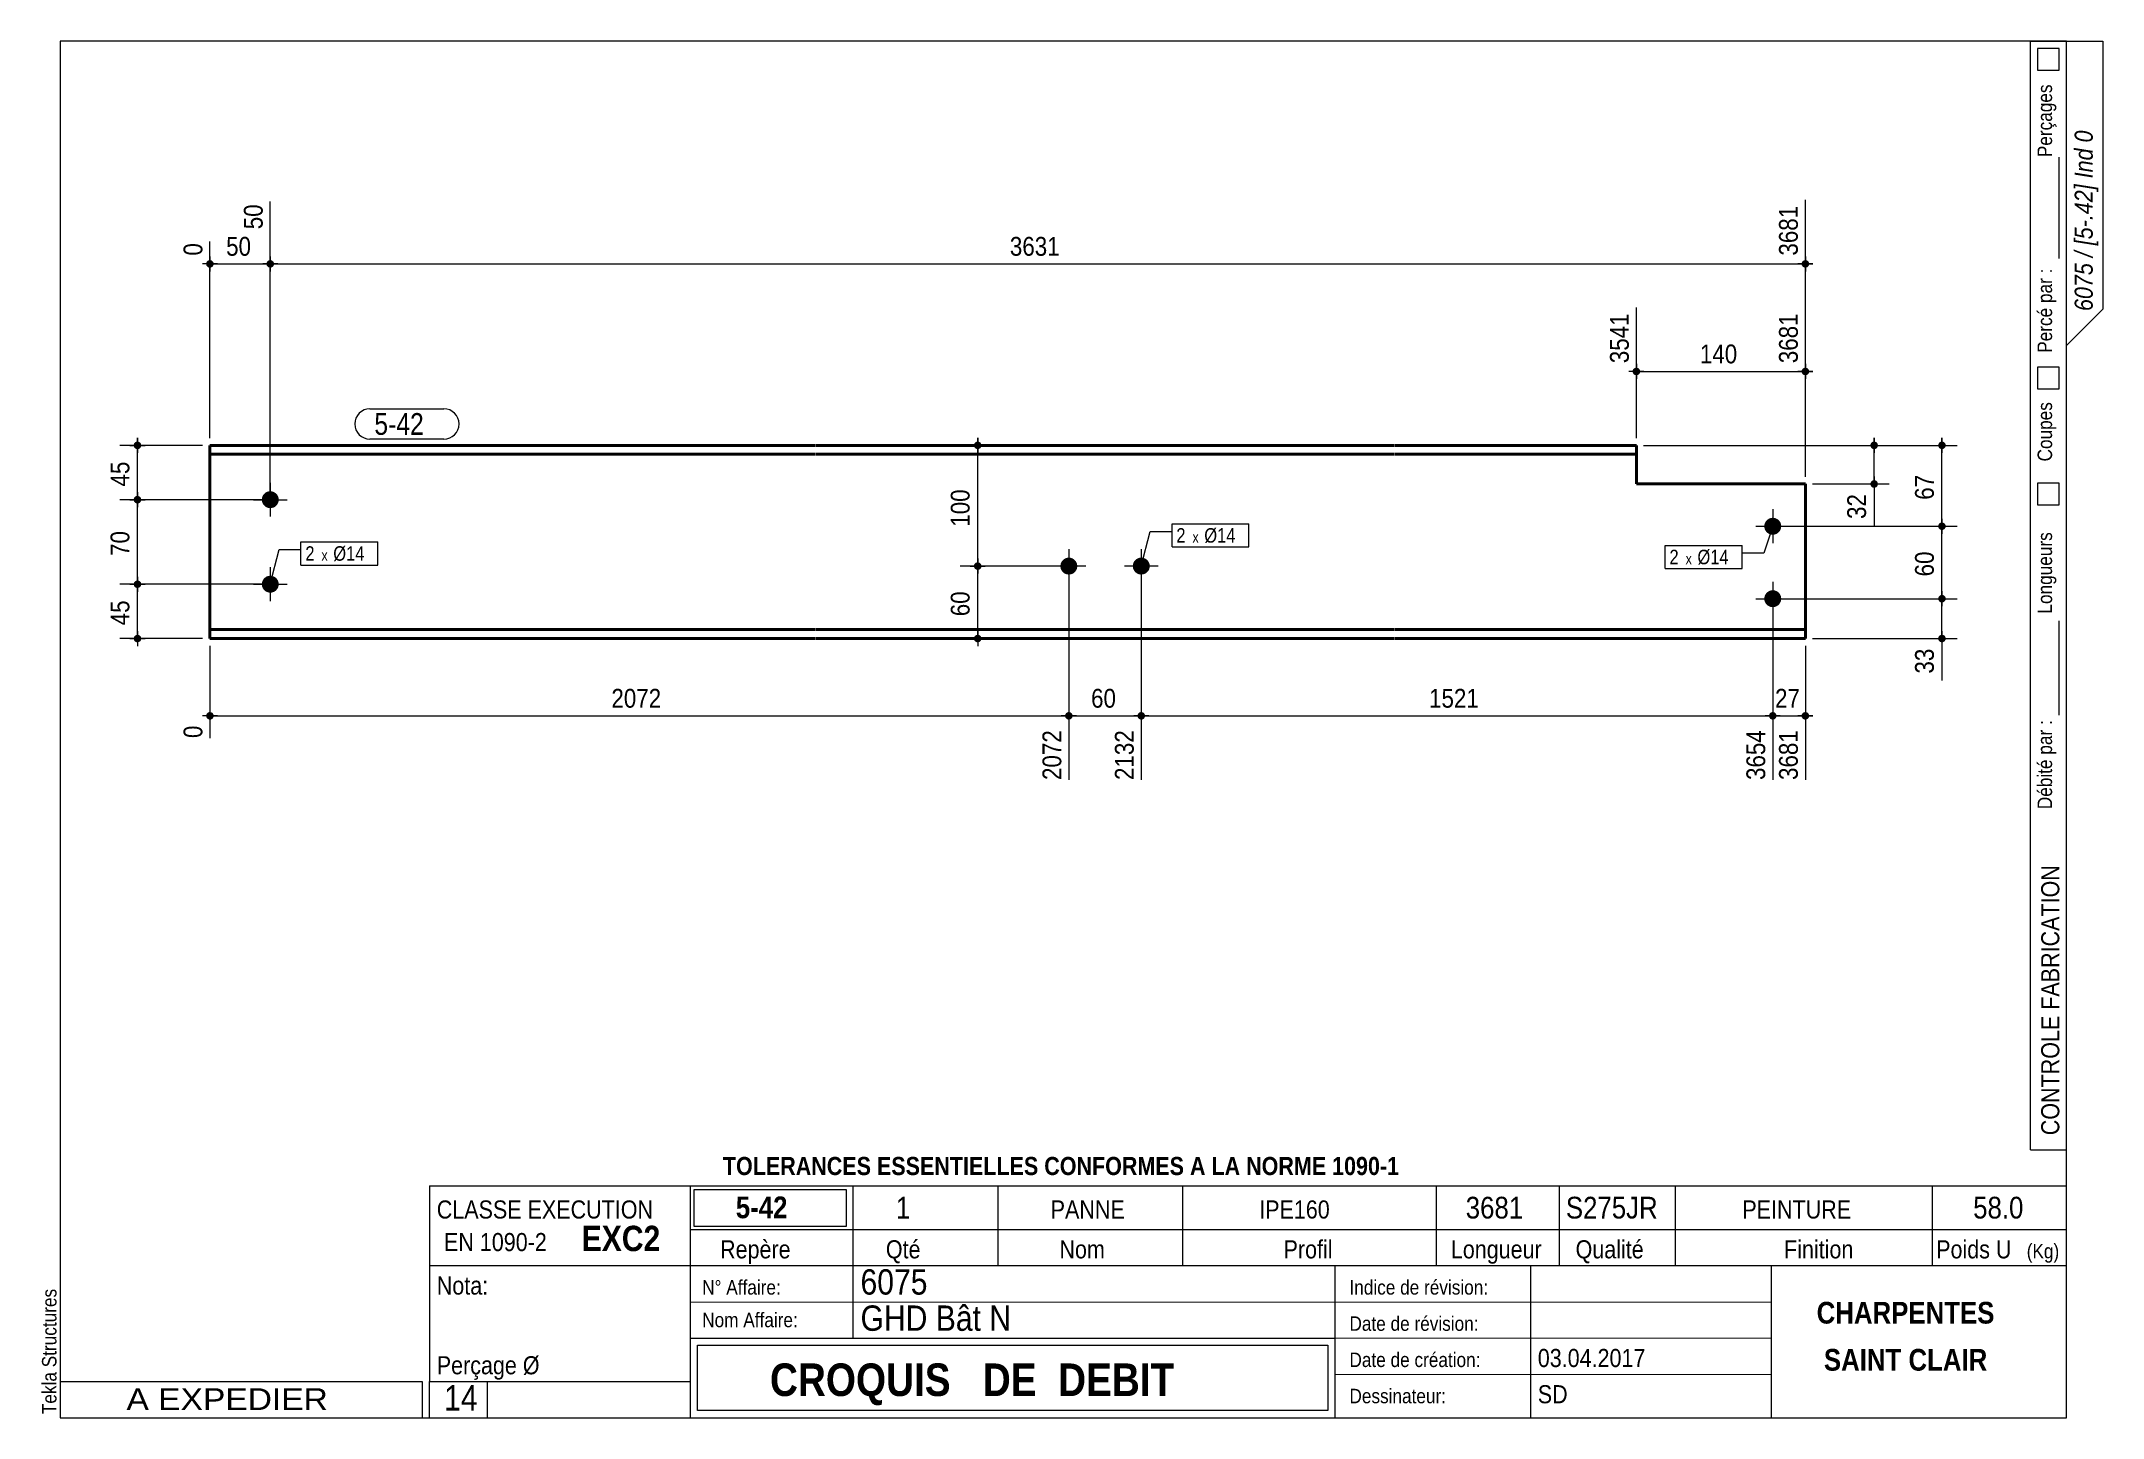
# Model space of a CAD drawing. Header units: millimetres. Extents: x 2 to 287, y 5 to 195.
import ezdxf

# ---------------------------------------------------------------- set-up
doc = ezdxf.new("R2010")
doc.units = ezdxf.units.MM
doc.linetypes.add('CACHE2', pattern=[1.190625, 0.79375, -0.396875])
for name, color, linetype, lineweight in [('Autre type objet', 1, 'Continuous', 0), ('Boulon', 7, 'Continuous', 0), ('Cache', 7, 'Continuous', 0), ('Cotation', 7, 'Continuous', 0), ('Désignation boulon', 3, 'Continuous', 0), ('Feuille dessin', 5, 'Continuous', 0), ('Piece', 2, 'Continuous', 0), ('Repère pièce', 3, 'Continuous', 0)]:
    doc.layers.add(name, color=color, linetype=linetype, lineweight=lineweight)
doc.styles.add('ARIAL', font='ARIAL.TTF')
doc.styles.add('ARIAL_BOLD', font='ARIALBD.TTF')
doc.styles.add('ARIAL_ITALIC', font='ARIALI.TTF')
doc.styles.add('ARIAL_NARROW', font='ARIAL.TTF')
doc.styles.add('COMIC_SANS_MS', font='COMIC.TTF')

# ---------------------------------------------------------------- blocks, each defined once
blk = doc.blocks.new('*A1')
at = {"layer": 'Boulon'}
for points in [[(144.29, 123.72), (144.32, 123.72), (144.35, 123.72), (144.37, 123.71), (144.4, 123.71), (144.43, 123.71), (144.46, 123.7), (144.49, 123.7), (144.52, 123.69), (144.54, 123.69), (144.57, 123.68), (144.6, 123.67), (144.63, 123.66), (144.65, 123.65), (144.68, 123.64), (144.71, 123.63), (144.73, 123.62), (144.76, 123.61), (144.78, 123.6), (144.81, 123.58), (144.84, 123.57), (144.86, 123.55), (144.88, 123.54), (144.91, 123.52), (144.93, 123.51), (144.95, 123.49), (144.98, 123.47), (145, 123.46), (145.02, 123.44), (145.04, 123.42), (145.06, 123.4), (145.08, 123.38), (145.1, 123.36), (145.12, 123.34), (145.14, 123.32), (145.16, 123.29), (145.18, 123.27), (145.2, 123.25), (145.21, 123.23), (145.23, 123.2), (145.25, 123.18), (145.26, 123.15), (145.28, 123.13), (145.29, 123.1), (145.3, 123.08), (145.31, 123.05), (145.33, 123.03), (145.34, 123), (145.35, 122.97), (145.36, 122.95), (145.37, 122.92), (145.38, 122.89), (145.38, 122.86), (145.39, 122.84), (145.4, 122.81), (145.4, 122.78), (145.41, 122.75), (145.41, 122.72), (145.42, 122.7), (145.42, 122.67), (145.42, 122.64), (145.43, 122.61), (145.43, 122.58), (145.43, 122.55), (145.43, 122.53), (145.43, 122.5), (145.42, 122.47), (145.42, 122.44), (145.42, 122.41), (145.41, 122.38), (145.41, 122.35), (145.4, 122.33), (145.4, 122.3), (145.39, 122.27), (145.38, 122.24), (145.38, 122.21), (145.37, 122.19), (145.36, 122.16), (145.35, 122.13), (145.34, 122.11), (145.33, 122.08), (145.31, 122.05), (145.3, 122.03), (145.29, 122), (145.28, 121.98), (145.26, 121.95), (145.25, 121.93), (145.23, 121.91), (145.21, 121.88), (145.2, 121.86), (145.18, 121.84), (145.16, 121.81), (145.14, 121.79), (145.12, 121.77), (145.1, 121.75), (145.08, 121.73), (145.06, 121.71), (145.04, 121.69), (145.02, 121.67), (145, 121.65), (144.98, 121.63), (144.95, 121.62), (144.93, 121.6), (144.91, 121.58), (144.88, 121.57), (144.86, 121.55), (144.84, 121.54), (144.81, 121.52), (144.78, 121.51), (144.76, 121.5), (144.73, 121.49), (144.71, 121.48), (144.68, 121.47), (144.65, 121.46), (144.63, 121.45), (144.6, 121.44), (144.57, 121.43), (144.54, 121.42), (144.52, 121.42), (144.49, 121.41), (144.46, 121.4), (144.43, 121.4), (144.4, 121.4), (144.37, 121.39), (144.35, 121.39), (144.32, 121.39), (144.29, 121.39), (144.26, 121.39), (144.23, 121.39), (144.2, 121.39), (144.17, 121.39), (144.15, 121.39), (144.12, 121.4), (144.09, 121.4), (144.06, 121.4), (144.03, 121.41), (144, 121.42), (143.98, 121.42), (143.95, 121.43), (143.92, 121.44), (143.89, 121.45), (143.87, 121.46), (143.84, 121.47), (143.81, 121.48), (143.79, 121.49), (143.76, 121.5), (143.74, 121.51), (143.71, 121.52), (143.68, 121.54), (143.66, 121.55), (143.64, 121.57), (143.61, 121.58), (143.59, 121.6), (143.57, 121.62), (143.54, 121.63), (143.52, 121.65), (143.5, 121.67), (143.48, 121.69), (143.46, 121.71), (143.44, 121.73), (143.42, 121.75), (143.4, 121.77), (143.38, 121.79), (143.36, 121.81), (143.34, 121.84), (143.32, 121.86), (143.31, 121.88), (143.29, 121.91), (143.27, 121.93), (143.26, 121.95), (143.24, 121.98), (143.23, 122), (143.22, 122.03), (143.21, 122.05), (143.19, 122.08), (143.18, 122.11), (143.17, 122.13), (143.16, 122.16), (143.15, 122.19), (143.14, 122.21), (143.14, 122.24), (143.13, 122.27), (143.12, 122.3), (143.12, 122.33), (143.11, 122.35), (143.11, 122.38), (143.1, 122.41), (143.1, 122.44), (143.1, 122.47), (143.09, 122.5), (143.09, 122.53), (143.09, 122.55), (143.09, 122.58), (143.09, 122.61), (143.1, 122.64), (143.1, 122.67), (143.1, 122.7), (143.11, 122.72), (143.11, 122.75), (143.12, 122.78), (143.12, 122.81), (143.13, 122.84), (143.14, 122.86), (143.14, 122.89), (143.15, 122.92), (143.16, 122.95), (143.17, 122.97), (143.18, 123), (143.19, 123.03), (143.21, 123.05), (143.22, 123.08), (143.23, 123.1), (143.24, 123.13), (143.26, 123.15), (143.27, 123.18), (143.29, 123.2), (143.31, 123.23), (143.32, 123.25), (143.34, 123.27), (143.36, 123.29), (143.38, 123.32), (143.4, 123.34), (143.42, 123.36), (143.44, 123.38), (143.46, 123.4), (143.48, 123.42), (143.5, 123.44), (143.52, 123.46), (143.54, 123.47), (143.57, 123.49), (143.59, 123.51), (143.61, 123.52), (143.64, 123.54), (143.66, 123.55), (143.68, 123.57), (143.71, 123.58), (143.74, 123.6), (143.76, 123.61), (143.79, 123.62), (143.81, 123.63), (143.84, 123.64), (143.87, 123.65), (143.89, 123.66), (143.92, 123.67), (143.95, 123.68), (143.98, 123.69), (144, 123.69), (144.03, 123.7), (144.06, 123.7), (144.09, 123.71), (144.12, 123.71), (144.15, 123.71), (144.17, 123.72), (144.2, 123.72), (144.23, 123.72), (144.26, 123.72)], [(154.29, 123.72), (154.32, 123.72), (154.35, 123.72), (154.37, 123.71), (154.4, 123.71), (154.43, 123.71), (154.46, 123.7), (154.49, 123.7), (154.52, 123.69), (154.54, 123.69), (154.57, 123.68), (154.6, 123.67), (154.63, 123.66), (154.65, 123.65), (154.68, 123.64), (154.71, 123.63), (154.73, 123.62), (154.76, 123.61), (154.78, 123.6), (154.81, 123.58), (154.84, 123.57), (154.86, 123.55), (154.88, 123.54), (154.91, 123.52), (154.93, 123.51), (154.95, 123.49), (154.98, 123.47), (155, 123.46), (155.02, 123.44), (155.04, 123.42), (155.06, 123.4), (155.08, 123.38), (155.1, 123.36), (155.12, 123.34), (155.14, 123.32), (155.16, 123.29), (155.18, 123.27), (155.2, 123.25), (155.21, 123.23), (155.23, 123.2), (155.25, 123.18), (155.26, 123.15), (155.28, 123.13), (155.29, 123.1), (155.3, 123.08), (155.31, 123.05), (155.33, 123.03), (155.34, 123), (155.35, 122.97), (155.36, 122.95), (155.37, 122.92), (155.38, 122.89), (155.38, 122.86), (155.39, 122.84), (155.4, 122.81), (155.4, 122.78), (155.41, 122.75), (155.41, 122.72), (155.42, 122.7), (155.42, 122.67), (155.42, 122.64), (155.43, 122.61), (155.43, 122.58), (155.43, 122.55), (155.43, 122.53), (155.43, 122.5), (155.42, 122.47), (155.42, 122.44), (155.42, 122.41), (155.41, 122.38), (155.41, 122.35), (155.4, 122.33), (155.4, 122.3), (155.39, 122.27), (155.38, 122.24), (155.38, 122.21), (155.37, 122.19), (155.36, 122.16), (155.35, 122.13), (155.34, 122.11), (155.33, 122.08), (155.31, 122.05), (155.3, 122.03), (155.29, 122), (155.28, 121.98), (155.26, 121.95), (155.25, 121.93), (155.23, 121.91), (155.21, 121.88), (155.2, 121.86), (155.18, 121.84), (155.16, 121.81), (155.14, 121.79), (155.12, 121.77), (155.1, 121.75), (155.08, 121.73), (155.06, 121.71), (155.04, 121.69), (155.02, 121.67), (155, 121.65), (154.98, 121.63), (154.95, 121.62), (154.93, 121.6), (154.91, 121.58), (154.88, 121.57), (154.86, 121.55), (154.84, 121.54), (154.81, 121.52), (154.78, 121.51), (154.76, 121.5), (154.73, 121.49), (154.71, 121.48), (154.68, 121.47), (154.65, 121.46), (154.63, 121.45), (154.6, 121.44), (154.57, 121.43), (154.54, 121.42), (154.52, 121.42), (154.49, 121.41), (154.46, 121.4), (154.43, 121.4), (154.4, 121.4), (154.37, 121.39), (154.35, 121.39), (154.32, 121.39), (154.29, 121.39), (154.26, 121.39), (154.23, 121.39), (154.2, 121.39), (154.17, 121.39), (154.15, 121.39), (154.12, 121.4), (154.09, 121.4), (154.06, 121.4), (154.03, 121.41), (154, 121.42), (153.98, 121.42), (153.95, 121.43), (153.92, 121.44), (153.89, 121.45), (153.87, 121.46), (153.84, 121.47), (153.81, 121.48), (153.79, 121.49), (153.76, 121.5), (153.74, 121.51), (153.71, 121.52), (153.68, 121.54), (153.66, 121.55), (153.64, 121.57), (153.61, 121.58), (153.59, 121.6), (153.57, 121.62), (153.54, 121.63), (153.52, 121.65), (153.5, 121.67), (153.48, 121.69), (153.46, 121.71), (153.44, 121.73), (153.42, 121.75), (153.4, 121.77), (153.38, 121.79), (153.36, 121.81), (153.34, 121.84), (153.32, 121.86), (153.31, 121.88), (153.29, 121.91), (153.27, 121.93), (153.26, 121.95), (153.24, 121.98), (153.23, 122), (153.22, 122.03), (153.21, 122.05), (153.19, 122.08), (153.18, 122.11), (153.17, 122.13), (153.16, 122.16), (153.15, 122.19), (153.14, 122.21), (153.14, 122.24), (153.13, 122.27), (153.12, 122.3), (153.12, 122.33), (153.11, 122.35), (153.11, 122.38), (153.1, 122.41), (153.1, 122.44), (153.1, 122.47), (153.09, 122.5), (153.09, 122.53), (153.09, 122.55), (153.09, 122.58), (153.09, 122.61), (153.1, 122.64), (153.1, 122.67), (153.1, 122.7), (153.11, 122.72), (153.11, 122.75), (153.12, 122.78), (153.12, 122.81), (153.13, 122.84), (153.14, 122.86), (153.14, 122.89), (153.15, 122.92), (153.16, 122.95), (153.17, 122.97), (153.18, 123), (153.19, 123.03), (153.21, 123.05), (153.22, 123.08), (153.23, 123.1), (153.24, 123.13), (153.26, 123.15), (153.27, 123.18), (153.29, 123.2), (153.31, 123.23), (153.32, 123.25), (153.34, 123.27), (153.36, 123.29), (153.38, 123.32), (153.4, 123.34), (153.42, 123.36), (153.44, 123.38), (153.46, 123.4), (153.48, 123.42), (153.5, 123.44), (153.52, 123.46), (153.54, 123.47), (153.57, 123.49), (153.59, 123.51), (153.61, 123.52), (153.64, 123.54), (153.66, 123.55), (153.68, 123.57), (153.71, 123.58), (153.74, 123.6), (153.76, 123.61), (153.79, 123.62), (153.81, 123.63), (153.84, 123.64), (153.87, 123.65), (153.89, 123.66), (153.92, 123.67), (153.95, 123.68), (153.98, 123.69), (154, 123.69), (154.03, 123.7), (154.06, 123.7), (154.09, 123.71), (154.12, 123.71), (154.15, 123.71), (154.17, 123.72), (154.2, 123.72), (154.23, 123.72), (154.26, 123.72)]]:
    blk.add_hatch(color=256, dxfattribs=at).paths.add_polyline_path(points, flags=17)
at = {"layer": 'Boulon', "linetype": 'Continuous', "lineweight": 0}
for p, q in [((146.59, 122.55), (141.93, 122.55)), ((144.26, 124.89), (144.26, 120.22)), ((156.59, 122.55), (151.93, 122.55)), ((154.26, 124.89), (154.26, 120.22))]:
    blk.add_line(p, q, dxfattribs=at)
blk = doc.blocks.new('*A2')
at = {"layer": 'Boulon'}
for points in [[(32.85, 131.75), (32.85, 131.78), (32.85, 131.81), (32.85, 131.83), (32.86, 131.86), (32.86, 131.89), (32.86, 131.92), (32.87, 131.95), (32.87, 131.98), (32.88, 132), (32.89, 132.03), (32.9, 132.06), (32.91, 132.09), (32.91, 132.11), (32.92, 132.14), (32.94, 132.17), (32.95, 132.19), (32.96, 132.22), (32.97, 132.24), (32.98, 132.27), (33, 132.3), (33.01, 132.32), (33.03, 132.34), (33.04, 132.37), (33.06, 132.39), (33.08, 132.42), (33.09, 132.44), (33.11, 132.46), (33.13, 132.48), (33.15, 132.5), (33.17, 132.52), (33.19, 132.55), (33.21, 132.57), (33.23, 132.58), (33.25, 132.6), (33.27, 132.62), (33.3, 132.64), (33.32, 132.66), (33.34, 132.67), (33.36, 132.69), (33.39, 132.71), (33.41, 132.72), (33.44, 132.74), (33.46, 132.75), (33.49, 132.76), (33.51, 132.77), (33.54, 132.79), (33.57, 132.8), (33.59, 132.81), (33.62, 132.82), (33.65, 132.83), (33.67, 132.84), (33.7, 132.84), (33.73, 132.85), (33.76, 132.86), (33.79, 132.86), (33.81, 132.87), (33.84, 132.87), (33.87, 132.88), (33.9, 132.88), (33.93, 132.88), (33.96, 132.89), (33.98, 132.89), (34.01, 132.89), (34.04, 132.89), (34.07, 132.89), (34.1, 132.88), (34.13, 132.88), (34.16, 132.88), (34.18, 132.87), (34.21, 132.87), (34.24, 132.86), (34.27, 132.86), (34.3, 132.85), (34.32, 132.84), (34.35, 132.84), (34.38, 132.83), (34.41, 132.82), (34.43, 132.81), (34.46, 132.8), (34.49, 132.79), (34.51, 132.77), (34.54, 132.76), (34.56, 132.75), (34.59, 132.74), (34.61, 132.72), (34.64, 132.71), (34.66, 132.69), (34.68, 132.67), (34.71, 132.66), (34.73, 132.64), (34.75, 132.62), (34.78, 132.6), (34.8, 132.58), (34.82, 132.57), (34.84, 132.55), (34.86, 132.52), (34.88, 132.5), (34.9, 132.48), (34.91, 132.46), (34.93, 132.44), (34.95, 132.42), (34.97, 132.39), (34.98, 132.37), (35, 132.34), (35.01, 132.32), (35.03, 132.3), (35.04, 132.27), (35.06, 132.24), (35.07, 132.22), (35.08, 132.19), (35.09, 132.17), (35.1, 132.14), (35.11, 132.11), (35.12, 132.09), (35.13, 132.06), (35.14, 132.03), (35.14, 132), (35.15, 131.98), (35.16, 131.95), (35.16, 131.92), (35.17, 131.89), (35.17, 131.86), (35.17, 131.83), (35.18, 131.81), (35.18, 131.78), (35.18, 131.75), (35.18, 131.72), (35.18, 131.69), (35.18, 131.66), (35.18, 131.63), (35.17, 131.61), (35.17, 131.58), (35.17, 131.55), (35.16, 131.52), (35.16, 131.49), (35.15, 131.46), (35.14, 131.44), (35.14, 131.41), (35.13, 131.38), (35.12, 131.35), (35.11, 131.33), (35.1, 131.3), (35.09, 131.27), (35.08, 131.25), (35.07, 131.22), (35.06, 131.2), (35.04, 131.17), (35.03, 131.15), (35.01, 131.12), (35, 131.1), (34.98, 131.07), (34.97, 131.05), (34.95, 131.03), (34.93, 131), (34.91, 130.98), (34.9, 130.96), (34.88, 130.94), (34.86, 130.92), (34.84, 130.9), (34.82, 130.88), (34.8, 130.86), (34.78, 130.84), (34.75, 130.82), (34.73, 130.8), (34.71, 130.78), (34.68, 130.77), (34.66, 130.75), (34.64, 130.73), (34.61, 130.72), (34.59, 130.71), (34.56, 130.69), (34.54, 130.68), (34.51, 130.67), (34.49, 130.65), (34.46, 130.64), (34.43, 130.63), (34.41, 130.62), (34.38, 130.61), (34.35, 130.6), (34.32, 130.6), (34.3, 130.59), (34.27, 130.58), (34.24, 130.58), (34.21, 130.57), (34.18, 130.57), (34.16, 130.56), (34.13, 130.56), (34.1, 130.56), (34.07, 130.56), (34.04, 130.55), (34.01, 130.55), (33.98, 130.55), (33.96, 130.56), (33.93, 130.56), (33.9, 130.56), (33.87, 130.56), (33.84, 130.57), (33.81, 130.57), (33.79, 130.58), (33.76, 130.58), (33.73, 130.59), (33.7, 130.6), (33.67, 130.6), (33.65, 130.61), (33.62, 130.62), (33.59, 130.63), (33.57, 130.64), (33.54, 130.65), (33.51, 130.67), (33.49, 130.68), (33.46, 130.69), (33.44, 130.71), (33.41, 130.72), (33.39, 130.73), (33.36, 130.75), (33.34, 130.77), (33.32, 130.78), (33.3, 130.8), (33.27, 130.82), (33.25, 130.84), (33.23, 130.86), (33.21, 130.88), (33.19, 130.9), (33.17, 130.92), (33.15, 130.94), (33.13, 130.96), (33.11, 130.98), (33.09, 131), (33.08, 131.03), (33.06, 131.05), (33.04, 131.07), (33.03, 131.1), (33.01, 131.12), (33, 131.15), (32.98, 131.17), (32.97, 131.2), (32.96, 131.22), (32.95, 131.25), (32.94, 131.27), (32.92, 131.3), (32.91, 131.33), (32.91, 131.35), (32.9, 131.38), (32.89, 131.41), (32.88, 131.44), (32.87, 131.46), (32.87, 131.49), (32.86, 131.52), (32.86, 131.55), (32.86, 131.58), (32.85, 131.61), (32.85, 131.63), (32.85, 131.66), (32.85, 131.69), (32.85, 131.72)], [(32.85, 120.08), (32.85, 120.11), (32.85, 120.14), (32.85, 120.17), (32.86, 120.2), (32.86, 120.22), (32.86, 120.25), (32.87, 120.28), (32.87, 120.31), (32.88, 120.34), (32.89, 120.36), (32.9, 120.39), (32.91, 120.42), (32.91, 120.45), (32.92, 120.47), (32.94, 120.5), (32.95, 120.53), (32.96, 120.55), (32.97, 120.58), (32.98, 120.6), (33, 120.63), (33.01, 120.65), (33.03, 120.68), (33.04, 120.7), (33.06, 120.73), (33.08, 120.75), (33.09, 120.77), (33.11, 120.79), (33.13, 120.82), (33.15, 120.84), (33.17, 120.86), (33.19, 120.88), (33.21, 120.9), (33.23, 120.92), (33.25, 120.94), (33.27, 120.96), (33.3, 120.97), (33.32, 120.99), (33.34, 121.01), (33.36, 121.02), (33.39, 121.04), (33.41, 121.05), (33.44, 121.07), (33.46, 121.08), (33.49, 121.1), (33.51, 121.11), (33.54, 121.12), (33.57, 121.13), (33.59, 121.14), (33.62, 121.15), (33.65, 121.16), (33.67, 121.17), (33.7, 121.18), (33.73, 121.19), (33.76, 121.19), (33.79, 121.2), (33.81, 121.2), (33.84, 121.21), (33.87, 121.21), (33.9, 121.21), (33.93, 121.22), (33.96, 121.22), (33.98, 121.22), (34.01, 121.22), (34.04, 121.22), (34.07, 121.22), (34.1, 121.22), (34.13, 121.21), (34.16, 121.21), (34.18, 121.21), (34.21, 121.2), (34.24, 121.2), (34.27, 121.19), (34.3, 121.19), (34.32, 121.18), (34.35, 121.17), (34.38, 121.16), (34.41, 121.15), (34.43, 121.14), (34.46, 121.13), (34.49, 121.12), (34.51, 121.11), (34.54, 121.1), (34.56, 121.08), (34.59, 121.07), (34.61, 121.05), (34.64, 121.04), (34.66, 121.02), (34.68, 121.01), (34.71, 120.99), (34.73, 120.97), (34.75, 120.96), (34.78, 120.94), (34.8, 120.92), (34.82, 120.9), (34.84, 120.88), (34.86, 120.86), (34.88, 120.84), (34.9, 120.82), (34.91, 120.79), (34.93, 120.77), (34.95, 120.75), (34.97, 120.73), (34.98, 120.7), (35, 120.68), (35.01, 120.65), (35.03, 120.63), (35.04, 120.6), (35.06, 120.58), (35.07, 120.55), (35.08, 120.53), (35.09, 120.5), (35.1, 120.47), (35.11, 120.45), (35.12, 120.42), (35.13, 120.39), (35.14, 120.36), (35.14, 120.34), (35.15, 120.31), (35.16, 120.28), (35.16, 120.25), (35.17, 120.22), (35.17, 120.2), (35.17, 120.17), (35.18, 120.14), (35.18, 120.11), (35.18, 120.08), (35.18, 120.05), (35.18, 120.03), (35.18, 120), (35.18, 119.97), (35.17, 119.94), (35.17, 119.91), (35.17, 119.88), (35.16, 119.85), (35.16, 119.83), (35.15, 119.8), (35.14, 119.77), (35.14, 119.74), (35.13, 119.71), (35.12, 119.69), (35.11, 119.66), (35.1, 119.63), (35.09, 119.61), (35.08, 119.58), (35.07, 119.55), (35.06, 119.53), (35.04, 119.5), (35.03, 119.48), (35.01, 119.45), (35, 119.43), (34.98, 119.41), (34.97, 119.38), (34.95, 119.36), (34.93, 119.34), (34.91, 119.31), (34.9, 119.29), (34.88, 119.27), (34.86, 119.25), (34.84, 119.23), (34.82, 119.21), (34.8, 119.19), (34.78, 119.17), (34.75, 119.15), (34.73, 119.13), (34.71, 119.12), (34.68, 119.1), (34.66, 119.08), (34.64, 119.07), (34.61, 119.05), (34.59, 119.04), (34.56, 119.02), (34.54, 119.01), (34.51, 119), (34.49, 118.99), (34.46, 118.98), (34.43, 118.97), (34.41, 118.96), (34.38, 118.95), (34.35, 118.94), (34.32, 118.93), (34.3, 118.92), (34.27, 118.92), (34.24, 118.91), (34.21, 118.9), (34.18, 118.9), (34.16, 118.9), (34.13, 118.89), (34.1, 118.89), (34.07, 118.89), (34.04, 118.89), (34.01, 118.89), (33.98, 118.89), (33.96, 118.89), (33.93, 118.89), (33.9, 118.89), (33.87, 118.9), (33.84, 118.9), (33.81, 118.9), (33.79, 118.91), (33.76, 118.92), (33.73, 118.92), (33.7, 118.93), (33.67, 118.94), (33.65, 118.95), (33.62, 118.96), (33.59, 118.97), (33.57, 118.98), (33.54, 118.99), (33.51, 119), (33.49, 119.01), (33.46, 119.02), (33.44, 119.04), (33.41, 119.05), (33.39, 119.07), (33.36, 119.08), (33.34, 119.1), (33.32, 119.12), (33.3, 119.13), (33.27, 119.15), (33.25, 119.17), (33.23, 119.19), (33.21, 119.21), (33.19, 119.23), (33.17, 119.25), (33.15, 119.27), (33.13, 119.29), (33.11, 119.31), (33.09, 119.34), (33.08, 119.36), (33.06, 119.38), (33.04, 119.41), (33.03, 119.43), (33.01, 119.45), (33, 119.48), (32.98, 119.5), (32.97, 119.53), (32.96, 119.55), (32.95, 119.58), (32.94, 119.61), (32.92, 119.63), (32.91, 119.66), (32.91, 119.69), (32.9, 119.71), (32.89, 119.74), (32.88, 119.77), (32.87, 119.8), (32.87, 119.83), (32.86, 119.85), (32.86, 119.88), (32.86, 119.91), (32.85, 119.94), (32.85, 119.97), (32.85, 120), (32.85, 120.03), (32.85, 120.05)]]:
    blk.add_hatch(color=256, dxfattribs=at).paths.add_polyline_path(points, flags=17)
at = {"layer": 'Boulon', "linetype": 'Continuous', "lineweight": 0}
for p, q in [((34.01, 134.05), (34.01, 129.39)), ((31.68, 131.72), (36.35, 131.72)), ((34.01, 122.39), (34.01, 117.72)), ((31.68, 120.05), (36.35, 120.05))]:
    blk.add_line(p, q, dxfattribs=at)
blk = doc.blocks.new('*A3')
at = {"layer": 'Boulon'}
for points in [[(240.28, 128.08), (240.28, 128.11), (240.28, 128.14), (240.28, 128.17), (240.29, 128.2), (240.29, 128.23), (240.29, 128.25), (240.3, 128.28), (240.3, 128.31), (240.31, 128.34), (240.32, 128.37), (240.33, 128.39), (240.34, 128.42), (240.34, 128.45), (240.35, 128.47), (240.37, 128.5), (240.38, 128.53), (240.39, 128.55), (240.4, 128.58), (240.41, 128.6), (240.43, 128.63), (240.44, 128.65), (240.46, 128.68), (240.47, 128.7), (240.49, 128.73), (240.51, 128.75), (240.52, 128.77), (240.54, 128.79), (240.56, 128.82), (240.58, 128.84), (240.6, 128.86), (240.62, 128.88), (240.64, 128.9), (240.66, 128.92), (240.68, 128.94), (240.7, 128.96), (240.73, 128.97), (240.75, 128.99), (240.77, 129.01), (240.79, 129.02), (240.82, 129.04), (240.84, 129.06), (240.87, 129.07), (240.89, 129.08), (240.92, 129.1), (240.94, 129.11), (240.97, 129.12), (241, 129.13), (241.02, 129.14), (241.05, 129.15), (241.08, 129.16), (241.1, 129.17), (241.13, 129.18), (241.16, 129.19), (241.19, 129.19), (241.22, 129.2), (241.24, 129.2), (241.27, 129.21), (241.3, 129.21), (241.33, 129.22), (241.36, 129.22), (241.39, 129.22), (241.41, 129.22), (241.44, 129.22), (241.47, 129.22), (241.5, 129.22), (241.53, 129.22), (241.56, 129.22), (241.59, 129.21), (241.61, 129.21), (241.64, 129.2), (241.67, 129.2), (241.7, 129.19), (241.73, 129.19), (241.75, 129.18), (241.78, 129.17), (241.81, 129.16), (241.84, 129.15), (241.86, 129.14), (241.89, 129.13), (241.92, 129.12), (241.94, 129.11), (241.97, 129.1), (241.99, 129.08), (242.02, 129.07), (242.04, 129.06), (242.07, 129.04), (242.09, 129.02), (242.11, 129.01), (242.14, 128.99), (242.16, 128.97), (242.18, 128.96), (242.21, 128.94), (242.23, 128.92), (242.25, 128.9), (242.27, 128.88), (242.29, 128.86), (242.31, 128.84), (242.33, 128.82), (242.34, 128.79), (242.36, 128.77), (242.38, 128.75), (242.4, 128.73), (242.41, 128.7), (242.43, 128.68), (242.44, 128.65), (242.46, 128.63), (242.47, 128.6), (242.49, 128.58), (242.5, 128.55), (242.51, 128.53), (242.52, 128.5), (242.53, 128.47), (242.54, 128.45), (242.55, 128.42), (242.56, 128.39), (242.57, 128.37), (242.57, 128.34), (242.58, 128.31), (242.59, 128.28), (242.59, 128.25), (242.6, 128.23), (242.6, 128.2), (242.6, 128.17), (242.61, 128.14), (242.61, 128.11), (242.61, 128.08), (242.61, 128.05), (242.61, 128.03), (242.61, 128), (242.61, 127.97), (242.6, 127.94), (242.6, 127.91), (242.6, 127.88), (242.59, 127.85), (242.59, 127.83), (242.58, 127.8), (242.57, 127.77), (242.57, 127.74), (242.56, 127.72), (242.55, 127.69), (242.54, 127.66), (242.53, 127.63), (242.52, 127.61), (242.51, 127.58), (242.5, 127.56), (242.49, 127.53), (242.47, 127.5), (242.46, 127.48), (242.44, 127.45), (242.43, 127.43), (242.41, 127.41), (242.4, 127.38), (242.38, 127.36), (242.36, 127.34), (242.34, 127.31), (242.33, 127.29), (242.31, 127.27), (242.29, 127.25), (242.27, 127.23), (242.25, 127.21), (242.23, 127.19), (242.21, 127.17), (242.18, 127.15), (242.16, 127.13), (242.14, 127.12), (242.11, 127.1), (242.09, 127.08), (242.07, 127.07), (242.04, 127.05), (242.02, 127.04), (241.99, 127.03), (241.97, 127.01), (241.94, 127), (241.92, 126.99), (241.89, 126.98), (241.86, 126.97), (241.84, 126.96), (241.81, 126.95), (241.78, 126.94), (241.75, 126.93), (241.73, 126.92), (241.7, 126.92), (241.67, 126.91), (241.64, 126.9), (241.61, 126.9), (241.59, 126.9), (241.56, 126.89), (241.53, 126.89), (241.5, 126.89), (241.47, 126.89), (241.44, 126.89), (241.41, 126.89), (241.39, 126.89), (241.36, 126.89), (241.33, 126.89), (241.3, 126.9), (241.27, 126.9), (241.24, 126.9), (241.22, 126.91), (241.19, 126.92), (241.16, 126.92), (241.13, 126.93), (241.1, 126.94), (241.08, 126.95), (241.05, 126.96), (241.02, 126.97), (241, 126.98), (240.97, 126.99), (240.94, 127), (240.92, 127.01), (240.89, 127.03), (240.87, 127.04), (240.84, 127.05), (240.82, 127.07), (240.79, 127.08), (240.77, 127.1), (240.75, 127.12), (240.73, 127.13), (240.7, 127.15), (240.68, 127.17), (240.66, 127.19), (240.64, 127.21), (240.62, 127.23), (240.6, 127.25), (240.58, 127.27), (240.56, 127.29), (240.54, 127.31), (240.52, 127.34), (240.51, 127.36), (240.49, 127.38), (240.47, 127.41), (240.46, 127.43), (240.44, 127.45), (240.43, 127.48), (240.41, 127.5), (240.4, 127.53), (240.39, 127.56), (240.38, 127.58), (240.37, 127.61), (240.35, 127.63), (240.34, 127.66), (240.34, 127.69), (240.33, 127.72), (240.32, 127.74), (240.31, 127.77), (240.3, 127.8), (240.3, 127.83), (240.29, 127.85), (240.29, 127.88), (240.29, 127.91), (240.28, 127.94), (240.28, 127.97), (240.28, 128), (240.28, 128.03), (240.28, 128.05)], [(240.28, 118.08), (240.28, 118.11), (240.28, 118.14), (240.28, 118.17), (240.29, 118.2), (240.29, 118.23), (240.29, 118.25), (240.3, 118.28), (240.3, 118.31), (240.31, 118.34), (240.32, 118.37), (240.33, 118.39), (240.34, 118.42), (240.34, 118.45), (240.35, 118.47), (240.37, 118.5), (240.38, 118.53), (240.39, 118.55), (240.4, 118.58), (240.41, 118.6), (240.43, 118.63), (240.44, 118.65), (240.46, 118.68), (240.47, 118.7), (240.49, 118.73), (240.51, 118.75), (240.52, 118.77), (240.54, 118.79), (240.56, 118.82), (240.58, 118.84), (240.6, 118.86), (240.62, 118.88), (240.64, 118.9), (240.66, 118.92), (240.68, 118.94), (240.7, 118.96), (240.73, 118.97), (240.75, 118.99), (240.77, 119.01), (240.79, 119.02), (240.82, 119.04), (240.84, 119.06), (240.87, 119.07), (240.89, 119.08), (240.92, 119.1), (240.94, 119.11), (240.97, 119.12), (241, 119.13), (241.02, 119.14), (241.05, 119.15), (241.08, 119.16), (241.1, 119.17), (241.13, 119.18), (241.16, 119.19), (241.19, 119.19), (241.22, 119.2), (241.24, 119.2), (241.27, 119.21), (241.3, 119.21), (241.33, 119.22), (241.36, 119.22), (241.39, 119.22), (241.41, 119.22), (241.44, 119.22), (241.47, 119.22), (241.5, 119.22), (241.53, 119.22), (241.56, 119.22), (241.59, 119.21), (241.61, 119.21), (241.64, 119.2), (241.67, 119.2), (241.7, 119.19), (241.73, 119.19), (241.75, 119.18), (241.78, 119.17), (241.81, 119.16), (241.84, 119.15), (241.86, 119.14), (241.89, 119.13), (241.92, 119.12), (241.94, 119.11), (241.97, 119.1), (241.99, 119.08), (242.02, 119.07), (242.04, 119.06), (242.07, 119.04), (242.09, 119.02), (242.11, 119.01), (242.14, 118.99), (242.16, 118.97), (242.18, 118.96), (242.21, 118.94), (242.23, 118.92), (242.25, 118.9), (242.27, 118.88), (242.29, 118.86), (242.31, 118.84), (242.33, 118.82), (242.34, 118.79), (242.36, 118.77), (242.38, 118.75), (242.4, 118.73), (242.41, 118.7), (242.43, 118.68), (242.44, 118.65), (242.46, 118.63), (242.47, 118.6), (242.49, 118.58), (242.5, 118.55), (242.51, 118.53), (242.52, 118.5), (242.53, 118.47), (242.54, 118.45), (242.55, 118.42), (242.56, 118.39), (242.57, 118.37), (242.57, 118.34), (242.58, 118.31), (242.59, 118.28), (242.59, 118.25), (242.6, 118.23), (242.6, 118.2), (242.6, 118.17), (242.61, 118.14), (242.61, 118.11), (242.61, 118.08), (242.61, 118.05), (242.61, 118.03), (242.61, 118), (242.61, 117.97), (242.6, 117.94), (242.6, 117.91), (242.6, 117.88), (242.59, 117.85), (242.59, 117.83), (242.58, 117.8), (242.57, 117.77), (242.57, 117.74), (242.56, 117.72), (242.55, 117.69), (242.54, 117.66), (242.53, 117.63), (242.52, 117.61), (242.51, 117.58), (242.5, 117.56), (242.49, 117.53), (242.47, 117.5), (242.46, 117.48), (242.44, 117.45), (242.43, 117.43), (242.41, 117.41), (242.4, 117.38), (242.38, 117.36), (242.36, 117.34), (242.34, 117.31), (242.33, 117.29), (242.31, 117.27), (242.29, 117.25), (242.27, 117.23), (242.25, 117.21), (242.23, 117.19), (242.21, 117.17), (242.18, 117.15), (242.16, 117.13), (242.14, 117.12), (242.11, 117.1), (242.09, 117.08), (242.07, 117.07), (242.04, 117.05), (242.02, 117.04), (241.99, 117.03), (241.97, 117.01), (241.94, 117), (241.92, 116.99), (241.89, 116.98), (241.86, 116.97), (241.84, 116.96), (241.81, 116.95), (241.78, 116.94), (241.75, 116.93), (241.73, 116.92), (241.7, 116.92), (241.67, 116.91), (241.64, 116.9), (241.61, 116.9), (241.59, 116.9), (241.56, 116.89), (241.53, 116.89), (241.5, 116.89), (241.47, 116.89), (241.44, 116.89), (241.41, 116.89), (241.39, 116.89), (241.36, 116.89), (241.33, 116.89), (241.3, 116.9), (241.27, 116.9), (241.24, 116.9), (241.22, 116.91), (241.19, 116.92), (241.16, 116.92), (241.13, 116.93), (241.1, 116.94), (241.08, 116.95), (241.05, 116.96), (241.02, 116.97), (241, 116.98), (240.97, 116.99), (240.94, 117), (240.92, 117.01), (240.89, 117.03), (240.87, 117.04), (240.84, 117.05), (240.82, 117.07), (240.79, 117.08), (240.77, 117.1), (240.75, 117.12), (240.73, 117.13), (240.7, 117.15), (240.68, 117.17), (240.66, 117.19), (240.64, 117.21), (240.62, 117.23), (240.6, 117.25), (240.58, 117.27), (240.56, 117.29), (240.54, 117.31), (240.52, 117.34), (240.51, 117.36), (240.49, 117.38), (240.47, 117.41), (240.46, 117.43), (240.44, 117.45), (240.43, 117.48), (240.41, 117.5), (240.4, 117.53), (240.39, 117.56), (240.38, 117.58), (240.37, 117.61), (240.35, 117.63), (240.34, 117.66), (240.34, 117.69), (240.33, 117.72), (240.32, 117.74), (240.31, 117.77), (240.3, 117.8), (240.3, 117.83), (240.29, 117.85), (240.29, 117.88), (240.29, 117.91), (240.28, 117.94), (240.28, 117.97), (240.28, 118), (240.28, 118.03), (240.28, 118.05)]]:
    blk.add_hatch(color=256, dxfattribs=at).paths.add_polyline_path(points, flags=17)
at = {"layer": 'Boulon', "linetype": 'Continuous', "lineweight": 0}
for p, q in [((241.44, 130.39), (241.44, 125.72)), ((239.11, 128.05), (243.78, 128.05)), ((241.44, 120.39), (241.44, 115.72)), ((239.11, 118.05), (243.78, 118.05))]:
    blk.add_line(p, q, dxfattribs=at)
blk = doc.blocks.new('*A4')
at = {"layer": 'Cache', "color": 7, "linetype": 'CACHE2', "lineweight": 20}
blk.add_line((245.943334, 112.554284), (245.943334, 113.787617), dxfattribs=at)
at = {"layer": 'Piece', "color": 2, "linetype": 'Continuous', "lineweight": 40}
for p, q in [((109.243334, 139.22095), (25.68, 139.22095)), ((25.68, 113.787617), (25.68, 139.22095)), ((109.243334, 137.987617), (25.68, 137.987617)), ((189.176667, 139.22095), (109.343334, 139.22095)), ((189.176667, 137.987617), (109.343334, 137.987617)), ((222.610001, 139.22095), (189.276667, 139.22095)), ((222.610001, 137.987617), (189.276667, 137.987617)), ((222.610001, 133.887617), (222.610001, 139.22095)), ((245.943334, 133.887617), (222.610001, 133.887617)), ((245.943334, 113.787617), (245.943334, 133.887617)), ((25.68, 112.554284), (25.68, 113.787617)), ((25.68, 113.787617), (109.243334, 113.787617)), ((109.243334, 112.554284), (25.68, 112.554284)), ((109.343334, 113.787617), (189.176667, 113.787617)), ((189.176667, 112.554284), (109.343334, 112.554284)), ((189.276667, 113.787617), (245.943334, 113.787617)), ((245.943334, 112.554284), (189.276667, 112.554284)), ((245.943334, 112.554284), (245.943334, 113.787617))]:
    blk.add_line(p, q, dxfattribs=at)
blk = doc.blocks.new('*A5')
at = {"layer": 'Feuille dessin', "linetype": 'Continuous', "lineweight": 0}
for p, q in [((282, 195), (5, 195)), ((5, 195), (5, 5)), ((282, 5), (282, 195)), ((5, 5), (282, 5))]:
    blk.add_line(p, q, dxfattribs=at)
at = {"layer": 'Feuille dessin', "style": 'ARIAL', "width": 0.85}
blk.add_text('Tekla Structures', height=2, rotation=90, dxfattribs=at).set_placement((4.5, 5.5))
blk = doc.blocks.new('*A6')
at = {"layer": 'Autre type objet', "linetype": 'Continuous', "lineweight": 0}
for p, q in [((277, 42), (277, 195)), ((277, 195), (287, 195)), ((278, 194), (278, 191)), ((281, 194), (278, 194)), ((281, 191), (281, 194)), ((282, 42), (282, 195)), ((287, 195), (287, 158)), ((278, 191), (281, 191)), ((281, 165), (281, 179)), ((287, 158), (282, 153)), ((278, 150), (278, 147)), ((281, 150), (278, 150)), ((281, 147), (281, 150)), ((278, 147), (281, 147)), ((278, 134), (278, 131)), ((281, 134), (278, 134)), ((281, 131), (281, 134)), ((278, 131), (281, 131)), ((281, 102), (281, 115)), ((277, 42), (282, 42))]:
    blk.add_line(p, q, dxfattribs=at)
at = {"layer": 'Autre type objet', "width": 0.85}
for s, height, style, p in [('Perçages', 2, 'ARIAL', (280, 179)), ('6075 / [5-.42] Ind 0', 2.5, 'ARIAL_ITALIC', (285.619109, 157.760245)), ('Percé par :', 2, 'ARIAL', (280, 152)), ('Coupes', 2, 'ARIAL', (280, 137)), ('Longueurs', 2, 'ARIAL', (280, 116)), ('Débité par :', 2, 'ARIAL', (280, 89)), ('CONTROLE FABRICATION', 2.5, 'ARIAL', (281, 44))]:
    blk.add_text(s, height=height, rotation=90, dxfattribs=dict(at, style=style)).set_placement(p)
blk = doc.blocks.new('*A7')
at = {"layer": 'Autre type objet', "linetype": 'Continuous', "lineweight": 0}
for p, q in [((56, 37), (92, 37)), ((56, 37), (56, 10)), ((92, 37), (92, 10)), ((56, 26), (92, 26)), ((56, 10), (92, 10)), ((56, 5), (56, 10)), ((64, 5), (64, 10)), ((56, 5), (64, 5))]:
    blk.add_line(p, q, dxfattribs=at)
at = {"layer": 'Autre type objet', "width": 0.85}
for s, height, style, p in [('CLASSE EXECUTION', 2.5, 'ARIAL', (57, 32.5)), ('EXC2', 3.5, 'ARIAL_BOLD', (77, 28)), ('EN 1090-2', 2.5, 'ARIAL', (58, 28)), ('Nota:', 2.5, 'ARIAL', (57, 22)), ('Perçage Ø', 2.5, 'ARIAL', (57, 11)), ('14', 3.5, 'ARIAL_NARROW', (58.014234, 6))]:
    blk.add_text(s, height=height, dxfattribs=dict(at, style=style)).set_placement(p)
blk = doc.blocks.new('*A8')
at = {"layer": 'Autre type objet', "linetype": 'Continuous', "lineweight": 0}
for p, q in [((92, 37), (282, 37)), ((92, 37), (92, 31)), ((114.5, 31), (114.5, 37)), ((134.5, 31), (134.5, 37)), ((160, 31), (160, 37)), ((195, 31), (195, 37)), ((212, 31), (212, 37)), ((228, 31), (228, 37)), ((263.5, 31), (263.5, 37)), ((282, 31), (282, 37)), ((92.51953, 36.5), (113.5, 36.5)), ((92.51953, 31.394341), (92.51953, 36.5)), ((113.5, 36.5), (113.5, 31.394341)), ((113.5, 31.394341), (92.51953, 31.394341)), ((92, 31), (282, 31)), ((92, 31), (92, 5)), ((114.5, 16), (114.5, 31)), ((134.5, 26), (134.5, 31)), ((160, 26), (160, 31)), ((195, 26), (195, 31)), ((212, 26), (212, 31)), ((228, 26), (228, 31)), ((263.5, 26), (263.5, 31)), ((282, 5), (282, 31)), ((92, 26), (282, 26)), ((181, 26), (181, 5)), ((208, 26), (208, 5)), ((241.262466, 5), (241.262466, 26)), ((92, 21), (241.327069, 20.935451)), ((92, 16), (181, 16)), ((93, 15), (180, 15)), ((93, 6), (93, 15)), ((180, 15), (180, 6)), ((181, 16), (241.297815, 16.021151)), ((181, 11), (241.217807, 10.969512)), ((180, 6), (93, 6)), ((92, 5), (282, 5))]:
    blk.add_line(p, q, dxfattribs=at)
at = {"layer": 'Autre type objet', "width": 0.85}
for s, height, style, p in [('TOLERANCES ESSENTIELLES CONFORMES A LA NORME 1090-1', 2.5, 'ARIAL_BOLD', (96.5, 38.5)), ('5-42', 3, 'ARIAL_BOLD', (98.285724, 32.540141)), ('1', 3, 'ARIAL', (120.389893, 32.5)), ('PANNE', 2.5, 'ARIAL', (141.75415, 32.5)), ('IPE160', 2.5, 'ARIAL', (170.538574, 32.5)), ('3681', 3, 'ARIAL', (199.053223, 32.5)), ('S275JR', 3, 'ARIAL', (212.880127, 32.5)), ('PEINTURE', 2.5, 'ARIAL', (237.24646, 32.5)), ('58.0', 3, 'ARIAL', (269.109863, 32.5)), ('Repère', 2.5, 'ARIAL', (96.112978, 27)), ('Qté', 2.5, 'ARIAL', (119, 27)), ('Nom', 2.5, 'ARIAL', (142.961426, 27)), ('Profil', 2.5, 'ARIAL', (173.903564, 27)), ('Longueur', 2.5, 'ARIAL', (197, 27)), ('Qualité', 2.5, 'ARIAL', (214.218018, 27)), ('Finition', 2.5, 'ARIAL', (243, 27)), ('Poids U', 2.5, 'ARIAL', (264, 27)), ('(Kg)', 2, 'ARIAL', (276.5, 27)), ('N° Affaire:', 2, 'ARIAL', (93.640566, 22)), ('6075', 3.5, 'ARIAL', (115.5, 22)), ('Indice de révision:', 2, 'ARIAL', (183, 22)), ('GHD Bât N', 3.5, 'ARIAL', (115.5, 17)), ('CHARPENTES', 3, 'ARIAL_BOLD', (247.5, 18)), ('Nom Affaire:', 2, 'ARIAL', (93.640566, 17.5)), ('Date de révision:', 2, 'ARIAL', (183, 17)), ('03.04.2017', 2.5, 'ARIAL', (209, 12)), ('SAINT CLAIR', 3, 'ARIAL_BOLD', (248.5, 11.5)), ('CROQUIS   DE  DEBIT', 4.5, 'ARIAL_BOLD', (103, 8)), ('Date de création:', 2, 'ARIAL', (183, 12)), ('Dessinateur:', 2, 'ARIAL', (183, 7)), ('SD', 2.5, 'ARIAL', (209, 7))]:
    blk.add_text(s, height=height, dxfattribs=dict(at, style=style)).set_placement(p)
blk = doc.blocks.new('*A9')
at = {"layer": 'Autre type objet', "linetype": 'Continuous', "lineweight": 0}
for p, q in [((5, 10), (55, 10)), ((5, 10), (5, 5)), ((55, 10), (55, 5)), ((5, 5), (55, 5))]:
    blk.add_line(p, q, dxfattribs=at)
at = {"layer": 'Autre type objet', "style": 'ARIAL', "width": 1.105}
blk.add_text('A EXPEDIER', height=3, dxfattribs=at).set_placement((14.169647, 6.073465))
blk = doc.blocks.new('*A10')
at = {"layer": 'Cotation'}
for points in [[(131.65, 122.03), (131.63, 122.04), (131.6, 122.04), (131.58, 122.04), (131.55, 122.05), (131.53, 122.06), (131.5, 122.06), (131.48, 122.07), (131.46, 122.08), (131.43, 122.1), (131.41, 122.11), (131.39, 122.12), (131.37, 122.14), (131.35, 122.15), (131.33, 122.17), (131.31, 122.19), (131.29, 122.2), (131.28, 122.22), (131.26, 122.24), (131.25, 122.26), (131.23, 122.29), (131.22, 122.31), (131.21, 122.33), (131.2, 122.35), (131.19, 122.38), (131.18, 122.4), (131.18, 122.43), (131.17, 122.45), (131.17, 122.48), (131.16, 122.5), (131.16, 122.53), (131.16, 122.55), (131.16, 122.58), (131.16, 122.6), (131.17, 122.63), (131.17, 122.66), (131.18, 122.68), (131.18, 122.7), (131.19, 122.73), (131.2, 122.75), (131.21, 122.78), (131.22, 122.8), (131.23, 122.82), (131.25, 122.84), (131.26, 122.86), (131.28, 122.88), (131.29, 122.9), (131.31, 122.92), (131.33, 122.94), (131.35, 122.96), (131.37, 122.97), (131.39, 122.99), (131.41, 123), (131.43, 123.01), (131.46, 123.02), (131.48, 123.03), (131.5, 123.04), (131.53, 123.05), (131.55, 123.06), (131.58, 123.06), (131.6, 123.07), (131.63, 123.07), (131.65, 123.07), (131.68, 123.07), (131.71, 123.07), (131.73, 123.07), (131.76, 123.07), (131.78, 123.06), (131.81, 123.06), (131.83, 123.05), (131.86, 123.04), (131.88, 123.03), (131.9, 123.02), (131.93, 123.01), (131.95, 123), (131.97, 122.99), (131.99, 122.97), (132.01, 122.96), (132.03, 122.94), (132.05, 122.92), (132.07, 122.9), (132.08, 122.88), (132.1, 122.86), (132.11, 122.84), (132.13, 122.82), (132.14, 122.8), (132.15, 122.78), (132.16, 122.75), (132.17, 122.73), (132.18, 122.7), (132.18, 122.68), (132.19, 122.66), (132.19, 122.63), (132.2, 122.6), (132.2, 122.58), (132.2, 122.55), (132.2, 122.53), (132.2, 122.5), (132.19, 122.48), (132.19, 122.45), (132.18, 122.43), (132.18, 122.4), (132.17, 122.38), (132.16, 122.35), (132.15, 122.33), (132.14, 122.31), (132.13, 122.29), (132.11, 122.26), (132.1, 122.24), (132.08, 122.22), (132.07, 122.2), (132.05, 122.19), (132.03, 122.17), (132.01, 122.15), (131.99, 122.14), (131.97, 122.12), (131.95, 122.11), (131.93, 122.1), (131.9, 122.08), (131.88, 122.07), (131.86, 122.06), (131.83, 122.06), (131.81, 122.05), (131.78, 122.04), (131.76, 122.04), (131.73, 122.04), (131.71, 122.03), (131.68, 122.03)], [(131.65, 112.03), (131.63, 112.04), (131.6, 112.04), (131.58, 112.04), (131.55, 112.05), (131.53, 112.06), (131.5, 112.06), (131.48, 112.07), (131.46, 112.08), (131.43, 112.1), (131.41, 112.11), (131.39, 112.12), (131.37, 112.14), (131.35, 112.15), (131.33, 112.17), (131.31, 112.19), (131.29, 112.21), (131.28, 112.22), (131.26, 112.24), (131.25, 112.27), (131.23, 112.29), (131.22, 112.31), (131.21, 112.33), (131.2, 112.36), (131.19, 112.38), (131.18, 112.4), (131.18, 112.43), (131.17, 112.45), (131.17, 112.48), (131.16, 112.5), (131.16, 112.53), (131.16, 112.55), (131.16, 112.58), (131.16, 112.61), (131.17, 112.63), (131.17, 112.66), (131.18, 112.68), (131.18, 112.71), (131.19, 112.73), (131.2, 112.75), (131.21, 112.78), (131.22, 112.8), (131.23, 112.82), (131.25, 112.84), (131.26, 112.86), (131.28, 112.88), (131.29, 112.9), (131.31, 112.92), (131.33, 112.94), (131.35, 112.96), (131.37, 112.97), (131.39, 112.99), (131.41, 113), (131.43, 113.01), (131.46, 113.02), (131.48, 113.03), (131.5, 113.04), (131.53, 113.05), (131.55, 113.06), (131.58, 113.06), (131.6, 113.07), (131.63, 113.07), (131.65, 113.07), (131.68, 113.07), (131.71, 113.07), (131.73, 113.07), (131.76, 113.07), (131.78, 113.06), (131.81, 113.06), (131.83, 113.05), (131.86, 113.04), (131.88, 113.03), (131.9, 113.02), (131.93, 113.01), (131.95, 113), (131.97, 112.99), (131.99, 112.97), (132.01, 112.96), (132.03, 112.94), (132.05, 112.92), (132.07, 112.9), (132.08, 112.88), (132.1, 112.86), (132.11, 112.84), (132.13, 112.82), (132.14, 112.8), (132.15, 112.78), (132.16, 112.75), (132.17, 112.73), (132.18, 112.71), (132.18, 112.68), (132.19, 112.66), (132.19, 112.63), (132.2, 112.61), (132.2, 112.58), (132.2, 112.55), (132.2, 112.53), (132.2, 112.5), (132.19, 112.48), (132.19, 112.45), (132.18, 112.43), (132.18, 112.4), (132.17, 112.38), (132.16, 112.36), (132.15, 112.33), (132.14, 112.31), (132.13, 112.29), (132.11, 112.27), (132.1, 112.24), (132.08, 112.22), (132.07, 112.21), (132.05, 112.19), (132.03, 112.17), (132.01, 112.15), (131.99, 112.14), (131.97, 112.12), (131.95, 112.11), (131.93, 112.1), (131.9, 112.08), (131.88, 112.07), (131.86, 112.06), (131.83, 112.06), (131.81, 112.05), (131.78, 112.04), (131.76, 112.04), (131.73, 112.04), (131.71, 112.03), (131.68, 112.03)]]:
    blk.add_hatch(color=256, dxfattribs=at).paths.add_polyline_path(points, flags=17)
at = {"layer": 'Cotation', "linetype": 'Continuous', "lineweight": 0}
for p, q in [((143.26, 122.55), (129.26, 122.55)), ((130.64, 122.55), (132.72, 122.55)), ((131.68, 123.59), (131.68, 121.51)), ((131.68, 122.55), (131.68, 123.59)), ((131.68, 112.55), (131.68, 122.55)), ((143.26, 112.55), (129.26, 112.55)), ((130.64, 112.55), (132.72, 112.55)), ((131.68, 113.59), (131.68, 111.51)), ((131.68, 112.55), (131.68, 111.51))]:
    blk.add_line(p, q, dxfattribs=at)
at = {"layer": 'Cotation'}
for p in [(131.68, 122.55), (131.68, 112.55)]:
    blk.add_point(p, dxfattribs=at)
at = {"layer": 'Cotation', "style": 'ARIAL', "width": 0.85}
blk.add_text('60', height=2.6, rotation=90.0002, dxfattribs=at).set_placement((130.56, 115.63))
blk = doc.blocks.new('*A11')
at = {"layer": 'Cotation'}
for points in [[(131.65, 138.7), (131.63, 138.7), (131.6, 138.71), (131.58, 138.71), (131.55, 138.72), (131.53, 138.72), (131.5, 138.73), (131.48, 138.74), (131.46, 138.75), (131.43, 138.76), (131.41, 138.77), (131.39, 138.79), (131.37, 138.8), (131.35, 138.82), (131.33, 138.84), (131.31, 138.85), (131.29, 138.87), (131.28, 138.89), (131.26, 138.91), (131.25, 138.93), (131.23, 138.95), (131.22, 138.98), (131.21, 139), (131.2, 139.02), (131.19, 139.05), (131.18, 139.07), (131.18, 139.09), (131.17, 139.12), (131.17, 139.14), (131.16, 139.17), (131.16, 139.2), (131.16, 139.22), (131.16, 139.25), (131.16, 139.27), (131.17, 139.3), (131.17, 139.32), (131.18, 139.35), (131.18, 139.37), (131.19, 139.4), (131.2, 139.42), (131.21, 139.44), (131.22, 139.47), (131.23, 139.49), (131.25, 139.51), (131.26, 139.53), (131.28, 139.55), (131.29, 139.57), (131.31, 139.59), (131.33, 139.61), (131.35, 139.62), (131.37, 139.64), (131.39, 139.65), (131.41, 139.67), (131.43, 139.68), (131.46, 139.69), (131.48, 139.7), (131.5, 139.71), (131.53, 139.72), (131.55, 139.73), (131.58, 139.73), (131.6, 139.74), (131.63, 139.74), (131.65, 139.74), (131.68, 139.74), (131.71, 139.74), (131.73, 139.74), (131.76, 139.74), (131.78, 139.73), (131.81, 139.73), (131.83, 139.72), (131.86, 139.71), (131.88, 139.7), (131.9, 139.69), (131.93, 139.68), (131.95, 139.67), (131.97, 139.65), (131.99, 139.64), (132.01, 139.62), (132.03, 139.61), (132.05, 139.59), (132.07, 139.57), (132.08, 139.55), (132.1, 139.53), (132.11, 139.51), (132.13, 139.49), (132.14, 139.47), (132.15, 139.44), (132.16, 139.42), (132.17, 139.4), (132.18, 139.37), (132.18, 139.35), (132.19, 139.32), (132.19, 139.3), (132.2, 139.27), (132.2, 139.25), (132.2, 139.22), (132.2, 139.2), (132.2, 139.17), (132.19, 139.14), (132.19, 139.12), (132.18, 139.09), (132.18, 139.07), (132.17, 139.05), (132.16, 139.02), (132.15, 139), (132.14, 138.98), (132.13, 138.95), (132.11, 138.93), (132.1, 138.91), (132.08, 138.89), (132.07, 138.87), (132.05, 138.85), (132.03, 138.84), (132.01, 138.82), (131.99, 138.8), (131.97, 138.79), (131.95, 138.77), (131.93, 138.76), (131.9, 138.75), (131.88, 138.74), (131.86, 138.73), (131.83, 138.72), (131.81, 138.72), (131.78, 138.71), (131.76, 138.71), (131.73, 138.7), (131.71, 138.7), (131.68, 138.7)], [(131.65, 122.03), (131.63, 122.04), (131.6, 122.04), (131.58, 122.04), (131.55, 122.05), (131.53, 122.06), (131.5, 122.06), (131.48, 122.07), (131.46, 122.08), (131.43, 122.1), (131.41, 122.11), (131.39, 122.12), (131.37, 122.14), (131.35, 122.15), (131.33, 122.17), (131.31, 122.19), (131.29, 122.2), (131.28, 122.22), (131.26, 122.24), (131.25, 122.26), (131.23, 122.29), (131.22, 122.31), (131.21, 122.33), (131.2, 122.35), (131.19, 122.38), (131.18, 122.4), (131.18, 122.43), (131.17, 122.45), (131.17, 122.48), (131.16, 122.5), (131.16, 122.53), (131.16, 122.55), (131.16, 122.58), (131.16, 122.6), (131.17, 122.63), (131.17, 122.66), (131.18, 122.68), (131.18, 122.7), (131.19, 122.73), (131.2, 122.75), (131.21, 122.78), (131.22, 122.8), (131.23, 122.82), (131.25, 122.84), (131.26, 122.86), (131.28, 122.88), (131.29, 122.9), (131.31, 122.92), (131.33, 122.94), (131.35, 122.96), (131.37, 122.97), (131.39, 122.99), (131.41, 123), (131.43, 123.01), (131.46, 123.02), (131.48, 123.03), (131.5, 123.04), (131.53, 123.05), (131.55, 123.06), (131.58, 123.06), (131.6, 123.07), (131.63, 123.07), (131.65, 123.07), (131.68, 123.07), (131.71, 123.07), (131.73, 123.07), (131.76, 123.07), (131.78, 123.06), (131.81, 123.06), (131.83, 123.05), (131.86, 123.04), (131.88, 123.03), (131.9, 123.02), (131.93, 123.01), (131.95, 123), (131.97, 122.99), (131.99, 122.97), (132.01, 122.96), (132.03, 122.94), (132.05, 122.92), (132.07, 122.9), (132.08, 122.88), (132.1, 122.86), (132.11, 122.84), (132.13, 122.82), (132.14, 122.8), (132.15, 122.78), (132.16, 122.75), (132.17, 122.73), (132.18, 122.7), (132.18, 122.68), (132.19, 122.66), (132.19, 122.63), (132.2, 122.6), (132.2, 122.58), (132.2, 122.55), (132.2, 122.53), (132.2, 122.5), (132.19, 122.48), (132.19, 122.45), (132.18, 122.43), (132.18, 122.4), (132.17, 122.38), (132.16, 122.35), (132.15, 122.33), (132.14, 122.31), (132.13, 122.29), (132.11, 122.26), (132.1, 122.24), (132.08, 122.22), (132.07, 122.2), (132.05, 122.19), (132.03, 122.17), (132.01, 122.15), (131.99, 122.14), (131.97, 122.12), (131.95, 122.11), (131.93, 122.1), (131.9, 122.08), (131.88, 122.07), (131.86, 122.06), (131.83, 122.06), (131.81, 122.05), (131.78, 122.04), (131.76, 122.04), (131.73, 122.04), (131.71, 122.03), (131.68, 122.03)]]:
    blk.add_hatch(color=256, dxfattribs=at).paths.add_polyline_path(points, flags=17)
at = {"layer": 'Cotation', "linetype": 'Continuous', "lineweight": 0}
for p, q in [((131.68, 140.26), (131.68, 138.18)), ((131.68, 139.22), (131.68, 140.26)), ((143.26, 139.22), (129.26, 139.22)), ((130.64, 139.22), (132.72, 139.22)), ((131.68, 122.55), (131.68, 139.22)), ((143.26, 122.55), (129.26, 122.55)), ((130.64, 122.55), (132.72, 122.55)), ((131.68, 123.59), (131.68, 121.51)), ((131.68, 122.55), (131.68, 121.51))]:
    blk.add_line(p, q, dxfattribs=at)
at = {"layer": 'Cotation'}
for p in [(131.68, 139.22), (131.68, 122.55)]:
    blk.add_point(p, dxfattribs=at)
at = {"layer": 'Cotation', "style": 'ARIAL', "width": 0.85}
blk.add_text('100', height=2.6, rotation=90.0002, dxfattribs=at).set_placement((130.56, 127.99))
blk = doc.blocks.new('*A12')
at = {"layer": 'Cotation'}
for points in [[(255.41, 138.7), (255.39, 138.7), (255.36, 138.71), (255.34, 138.71), (255.31, 138.72), (255.29, 138.72), (255.26, 138.73), (255.24, 138.74), (255.22, 138.75), (255.19, 138.76), (255.17, 138.77), (255.15, 138.79), (255.13, 138.8), (255.11, 138.82), (255.09, 138.84), (255.07, 138.85), (255.05, 138.87), (255.04, 138.89), (255.02, 138.91), (255.01, 138.93), (254.99, 138.95), (254.98, 138.98), (254.97, 139), (254.96, 139.02), (254.95, 139.05), (254.94, 139.07), (254.93, 139.09), (254.93, 139.12), (254.92, 139.14), (254.92, 139.17), (254.92, 139.2), (254.92, 139.22), (254.92, 139.25), (254.92, 139.27), (254.92, 139.3), (254.93, 139.32), (254.93, 139.35), (254.94, 139.37), (254.95, 139.4), (254.96, 139.42), (254.97, 139.44), (254.98, 139.47), (254.99, 139.49), (255.01, 139.51), (255.02, 139.53), (255.04, 139.55), (255.05, 139.57), (255.07, 139.59), (255.09, 139.61), (255.11, 139.62), (255.13, 139.64), (255.15, 139.65), (255.17, 139.67), (255.19, 139.68), (255.22, 139.69), (255.24, 139.7), (255.26, 139.71), (255.29, 139.72), (255.31, 139.73), (255.34, 139.73), (255.36, 139.74), (255.39, 139.74), (255.41, 139.74), (255.44, 139.74), (255.46, 139.74), (255.49, 139.74), (255.51, 139.74), (255.54, 139.73), (255.56, 139.73), (255.59, 139.72), (255.61, 139.71), (255.64, 139.7), (255.66, 139.69), (255.68, 139.68), (255.71, 139.67), (255.73, 139.65), (255.75, 139.64), (255.77, 139.62), (255.79, 139.61), (255.81, 139.59), (255.82, 139.57), (255.84, 139.55), (255.86, 139.53), (255.87, 139.51), (255.88, 139.49), (255.9, 139.47), (255.91, 139.44), (255.92, 139.42), (255.93, 139.4), (255.94, 139.37), (255.94, 139.35), (255.95, 139.32), (255.95, 139.3), (255.96, 139.27), (255.96, 139.25), (255.96, 139.22), (255.96, 139.2), (255.96, 139.17), (255.95, 139.14), (255.95, 139.12), (255.94, 139.09), (255.94, 139.07), (255.93, 139.05), (255.92, 139.02), (255.91, 139), (255.9, 138.98), (255.88, 138.95), (255.87, 138.93), (255.86, 138.91), (255.84, 138.89), (255.82, 138.87), (255.81, 138.85), (255.79, 138.84), (255.77, 138.82), (255.75, 138.8), (255.73, 138.79), (255.71, 138.77), (255.68, 138.76), (255.66, 138.75), (255.64, 138.74), (255.61, 138.73), (255.59, 138.72), (255.56, 138.72), (255.54, 138.71), (255.51, 138.71), (255.49, 138.7), (255.46, 138.7), (255.44, 138.7)], [(255.41, 133.37), (255.39, 133.37), (255.36, 133.37), (255.34, 133.38), (255.31, 133.38), (255.29, 133.39), (255.26, 133.4), (255.24, 133.41), (255.22, 133.42), (255.19, 133.43), (255.17, 133.44), (255.15, 133.46), (255.13, 133.47), (255.11, 133.49), (255.09, 133.5), (255.07, 133.52), (255.05, 133.54), (255.04, 133.56), (255.02, 133.58), (255.01, 133.6), (254.99, 133.62), (254.98, 133.64), (254.97, 133.67), (254.96, 133.69), (254.95, 133.71), (254.94, 133.74), (254.93, 133.76), (254.93, 133.79), (254.92, 133.81), (254.92, 133.84), (254.92, 133.86), (254.92, 133.89), (254.92, 133.91), (254.92, 133.94), (254.92, 133.96), (254.93, 133.99), (254.93, 134.01), (254.94, 134.04), (254.95, 134.06), (254.96, 134.09), (254.97, 134.11), (254.98, 134.13), (254.99, 134.15), (255.01, 134.18), (255.02, 134.2), (255.04, 134.22), (255.05, 134.24), (255.07, 134.26), (255.09, 134.27), (255.11, 134.29), (255.13, 134.31), (255.15, 134.32), (255.17, 134.33), (255.19, 134.35), (255.22, 134.36), (255.24, 134.37), (255.26, 134.38), (255.29, 134.39), (255.31, 134.39), (255.34, 134.4), (255.36, 134.4), (255.39, 134.41), (255.41, 134.41), (255.44, 134.41), (255.46, 134.41), (255.49, 134.41), (255.51, 134.4), (255.54, 134.4), (255.56, 134.39), (255.59, 134.39), (255.61, 134.38), (255.64, 134.37), (255.66, 134.36), (255.68, 134.35), (255.71, 134.33), (255.73, 134.32), (255.75, 134.31), (255.77, 134.29), (255.79, 134.27), (255.81, 134.26), (255.82, 134.24), (255.84, 134.22), (255.86, 134.2), (255.87, 134.18), (255.88, 134.15), (255.9, 134.13), (255.91, 134.11), (255.92, 134.09), (255.93, 134.06), (255.94, 134.04), (255.94, 134.01), (255.95, 133.99), (255.95, 133.96), (255.96, 133.94), (255.96, 133.91), (255.96, 133.89), (255.96, 133.86), (255.96, 133.84), (255.95, 133.81), (255.95, 133.79), (255.94, 133.76), (255.94, 133.74), (255.93, 133.71), (255.92, 133.69), (255.91, 133.67), (255.9, 133.64), (255.88, 133.62), (255.87, 133.6), (255.86, 133.58), (255.84, 133.56), (255.82, 133.54), (255.81, 133.52), (255.79, 133.5), (255.77, 133.49), (255.75, 133.47), (255.73, 133.46), (255.71, 133.44), (255.68, 133.43), (255.66, 133.42), (255.64, 133.41), (255.61, 133.4), (255.59, 133.39), (255.56, 133.38), (255.54, 133.38), (255.51, 133.37), (255.49, 133.37), (255.46, 133.37), (255.44, 133.37)]]:
    blk.add_hatch(color=256, dxfattribs=at).paths.add_polyline_path(points, flags=17)
at = {"layer": 'Cotation', "linetype": 'Continuous', "lineweight": 0}
for p, q in [((255.44, 140.26), (255.44, 138.18)), ((255.44, 139.22), (255.44, 140.26)), ((223.61, 139.22), (257.52, 139.22)), ((254.4, 139.22), (256.48, 139.22)), ((255.44, 133.89), (255.44, 139.22)), ((246.94, 133.89), (257.52, 133.89)), ((254.4, 133.89), (256.48, 133.89)), ((255.44, 134.93), (255.44, 132.85)), ((255.44, 133.89), (255.44, 128.08)), ((255.44, 133.89), (255.44, 128.08))]:
    blk.add_line(p, q, dxfattribs=at)
at = {"layer": 'Cotation'}
for p in [(255.44, 139.22), (255.44, 133.89)]:
    blk.add_point(p, dxfattribs=at)
at = {"layer": 'Cotation', "style": 'ARIAL', "width": 0.85}
blk.add_text('32', height=2.6, rotation=90.0002, dxfattribs=at).set_placement((254.32, 129.06))
blk = doc.blocks.new('*A13')
at = {"layer": 'Cotation'}
for points in [[(15.65, 119.53), (15.63, 119.54), (15.6, 119.54), (15.58, 119.54), (15.55, 119.55), (15.53, 119.56), (15.5, 119.56), (15.48, 119.57), (15.46, 119.58), (15.43, 119.6), (15.41, 119.61), (15.39, 119.62), (15.37, 119.64), (15.35, 119.65), (15.33, 119.67), (15.31, 119.69), (15.29, 119.7), (15.28, 119.72), (15.26, 119.74), (15.25, 119.76), (15.23, 119.79), (15.22, 119.81), (15.21, 119.83), (15.2, 119.85), (15.19, 119.88), (15.18, 119.9), (15.18, 119.93), (15.17, 119.95), (15.17, 119.98), (15.16, 120), (15.16, 120.03), (15.16, 120.05), (15.16, 120.08), (15.16, 120.1), (15.17, 120.13), (15.17, 120.16), (15.18, 120.18), (15.18, 120.2), (15.19, 120.23), (15.2, 120.25), (15.21, 120.28), (15.22, 120.3), (15.23, 120.32), (15.25, 120.34), (15.26, 120.36), (15.28, 120.38), (15.29, 120.4), (15.31, 120.42), (15.33, 120.44), (15.35, 120.46), (15.37, 120.47), (15.39, 120.49), (15.41, 120.5), (15.43, 120.51), (15.46, 120.52), (15.48, 120.53), (15.5, 120.54), (15.53, 120.55), (15.55, 120.56), (15.58, 120.56), (15.6, 120.57), (15.63, 120.57), (15.65, 120.57), (15.68, 120.57), (15.71, 120.57), (15.73, 120.57), (15.76, 120.57), (15.78, 120.56), (15.81, 120.56), (15.83, 120.55), (15.86, 120.54), (15.88, 120.53), (15.9, 120.52), (15.93, 120.51), (15.95, 120.5), (15.97, 120.49), (15.99, 120.47), (16.01, 120.46), (16.03, 120.44), (16.05, 120.42), (16.07, 120.4), (16.08, 120.38), (16.1, 120.36), (16.11, 120.34), (16.13, 120.32), (16.14, 120.3), (16.15, 120.28), (16.16, 120.25), (16.17, 120.23), (16.18, 120.2), (16.18, 120.18), (16.19, 120.16), (16.19, 120.13), (16.2, 120.1), (16.2, 120.08), (16.2, 120.05), (16.2, 120.03), (16.2, 120), (16.19, 119.98), (16.19, 119.95), (16.18, 119.93), (16.18, 119.9), (16.17, 119.88), (16.16, 119.85), (16.15, 119.83), (16.14, 119.81), (16.13, 119.79), (16.11, 119.76), (16.1, 119.74), (16.08, 119.72), (16.07, 119.7), (16.05, 119.69), (16.03, 119.67), (16.01, 119.65), (15.99, 119.64), (15.97, 119.62), (15.95, 119.61), (15.93, 119.6), (15.9, 119.58), (15.88, 119.57), (15.86, 119.56), (15.83, 119.56), (15.81, 119.55), (15.78, 119.54), (15.76, 119.54), (15.73, 119.54), (15.71, 119.53), (15.68, 119.53)], [(15.65, 112.03), (15.63, 112.04), (15.6, 112.04), (15.58, 112.04), (15.55, 112.05), (15.53, 112.06), (15.5, 112.06), (15.48, 112.07), (15.46, 112.08), (15.43, 112.1), (15.41, 112.11), (15.39, 112.12), (15.37, 112.14), (15.35, 112.15), (15.33, 112.17), (15.31, 112.19), (15.29, 112.21), (15.28, 112.22), (15.26, 112.24), (15.25, 112.27), (15.23, 112.29), (15.22, 112.31), (15.21, 112.33), (15.2, 112.36), (15.19, 112.38), (15.18, 112.4), (15.18, 112.43), (15.17, 112.45), (15.17, 112.48), (15.16, 112.5), (15.16, 112.53), (15.16, 112.55), (15.16, 112.58), (15.16, 112.61), (15.17, 112.63), (15.17, 112.66), (15.18, 112.68), (15.18, 112.71), (15.19, 112.73), (15.2, 112.75), (15.21, 112.78), (15.22, 112.8), (15.23, 112.82), (15.25, 112.84), (15.26, 112.86), (15.28, 112.88), (15.29, 112.9), (15.31, 112.92), (15.33, 112.94), (15.35, 112.96), (15.37, 112.97), (15.39, 112.99), (15.41, 113), (15.43, 113.01), (15.46, 113.02), (15.48, 113.03), (15.5, 113.04), (15.53, 113.05), (15.55, 113.06), (15.58, 113.06), (15.6, 113.07), (15.63, 113.07), (15.65, 113.07), (15.68, 113.07), (15.71, 113.07), (15.73, 113.07), (15.76, 113.07), (15.78, 113.06), (15.81, 113.06), (15.83, 113.05), (15.86, 113.04), (15.88, 113.03), (15.9, 113.02), (15.93, 113.01), (15.95, 113), (15.97, 112.99), (15.99, 112.97), (16.01, 112.96), (16.03, 112.94), (16.05, 112.92), (16.07, 112.9), (16.08, 112.88), (16.1, 112.86), (16.11, 112.84), (16.13, 112.82), (16.14, 112.8), (16.15, 112.78), (16.16, 112.75), (16.17, 112.73), (16.18, 112.71), (16.18, 112.68), (16.19, 112.66), (16.19, 112.63), (16.2, 112.61), (16.2, 112.58), (16.2, 112.55), (16.2, 112.53), (16.2, 112.5), (16.19, 112.48), (16.19, 112.45), (16.18, 112.43), (16.18, 112.4), (16.17, 112.38), (16.16, 112.36), (16.15, 112.33), (16.14, 112.31), (16.13, 112.29), (16.11, 112.27), (16.1, 112.24), (16.08, 112.22), (16.07, 112.21), (16.05, 112.19), (16.03, 112.17), (16.01, 112.15), (15.99, 112.14), (15.97, 112.12), (15.95, 112.11), (15.93, 112.1), (15.9, 112.08), (15.88, 112.07), (15.86, 112.06), (15.83, 112.06), (15.81, 112.05), (15.78, 112.04), (15.76, 112.04), (15.73, 112.04), (15.71, 112.03), (15.68, 112.03)]]:
    blk.add_hatch(color=256, dxfattribs=at).paths.add_polyline_path(points, flags=17)
at = {"layer": 'Cotation', "linetype": 'Continuous', "lineweight": 0}
for p, q in [((33.01, 120.05), (13.26, 120.05)), ((14.64, 120.05), (16.72, 120.05)), ((15.68, 121.09), (15.68, 119.01)), ((15.68, 120.05), (15.68, 121.09)), ((15.68, 112.55), (15.68, 120.05)), ((24.68, 112.55), (13.26, 112.55)), ((14.64, 112.55), (16.72, 112.55)), ((15.68, 113.59), (15.68, 111.51)), ((15.68, 112.55), (15.68, 111.51))]:
    blk.add_line(p, q, dxfattribs=at)
at = {"layer": 'Cotation'}
for p in [(15.68, 120.05), (15.68, 112.55)]:
    blk.add_point(p, dxfattribs=at)
at = {"layer": 'Cotation', "style": 'ARIAL', "width": 0.85}
blk.add_text('45', height=2.6, rotation=90.0002, dxfattribs=at).set_placement((14.56, 114.38))
blk = doc.blocks.new('*A14')
at = {"layer": 'Cotation'}
for points in [[(15.65, 131.2), (15.63, 131.2), (15.6, 131.21), (15.58, 131.21), (15.55, 131.22), (15.53, 131.22), (15.5, 131.23), (15.48, 131.24), (15.46, 131.25), (15.43, 131.26), (15.41, 131.27), (15.39, 131.29), (15.37, 131.3), (15.35, 131.32), (15.33, 131.34), (15.31, 131.35), (15.29, 131.37), (15.28, 131.39), (15.26, 131.41), (15.25, 131.43), (15.23, 131.45), (15.22, 131.48), (15.21, 131.5), (15.2, 131.52), (15.19, 131.55), (15.18, 131.57), (15.18, 131.59), (15.17, 131.62), (15.17, 131.64), (15.16, 131.67), (15.16, 131.69), (15.16, 131.72), (15.16, 131.75), (15.16, 131.77), (15.17, 131.8), (15.17, 131.82), (15.18, 131.85), (15.18, 131.87), (15.19, 131.9), (15.2, 131.92), (15.21, 131.94), (15.22, 131.97), (15.23, 131.99), (15.25, 132.01), (15.26, 132.03), (15.28, 132.05), (15.29, 132.07), (15.31, 132.09), (15.33, 132.11), (15.35, 132.12), (15.37, 132.14), (15.39, 132.15), (15.41, 132.17), (15.43, 132.18), (15.46, 132.19), (15.48, 132.2), (15.5, 132.21), (15.53, 132.22), (15.55, 132.22), (15.58, 132.23), (15.6, 132.23), (15.63, 132.24), (15.65, 132.24), (15.68, 132.24), (15.71, 132.24), (15.73, 132.24), (15.76, 132.23), (15.78, 132.23), (15.81, 132.22), (15.83, 132.22), (15.86, 132.21), (15.88, 132.2), (15.9, 132.19), (15.93, 132.18), (15.95, 132.17), (15.97, 132.15), (15.99, 132.14), (16.01, 132.12), (16.03, 132.11), (16.05, 132.09), (16.07, 132.07), (16.08, 132.05), (16.1, 132.03), (16.11, 132.01), (16.13, 131.99), (16.14, 131.97), (16.15, 131.94), (16.16, 131.92), (16.17, 131.9), (16.18, 131.87), (16.18, 131.85), (16.19, 131.82), (16.19, 131.8), (16.2, 131.77), (16.2, 131.75), (16.2, 131.72), (16.2, 131.69), (16.2, 131.67), (16.19, 131.64), (16.19, 131.62), (16.18, 131.59), (16.18, 131.57), (16.17, 131.55), (16.16, 131.52), (16.15, 131.5), (16.14, 131.48), (16.13, 131.45), (16.11, 131.43), (16.1, 131.41), (16.08, 131.39), (16.07, 131.37), (16.05, 131.35), (16.03, 131.34), (16.01, 131.32), (15.99, 131.3), (15.97, 131.29), (15.95, 131.27), (15.93, 131.26), (15.9, 131.25), (15.88, 131.24), (15.86, 131.23), (15.83, 131.22), (15.81, 131.22), (15.78, 131.21), (15.76, 131.21), (15.73, 131.2), (15.71, 131.2), (15.68, 131.2)], [(15.65, 119.53), (15.63, 119.54), (15.6, 119.54), (15.58, 119.54), (15.55, 119.55), (15.53, 119.56), (15.5, 119.56), (15.48, 119.57), (15.46, 119.58), (15.43, 119.6), (15.41, 119.61), (15.39, 119.62), (15.37, 119.64), (15.35, 119.65), (15.33, 119.67), (15.31, 119.69), (15.29, 119.7), (15.28, 119.72), (15.26, 119.74), (15.25, 119.76), (15.23, 119.79), (15.22, 119.81), (15.21, 119.83), (15.2, 119.85), (15.19, 119.88), (15.18, 119.9), (15.18, 119.93), (15.17, 119.95), (15.17, 119.98), (15.16, 120), (15.16, 120.03), (15.16, 120.05), (15.16, 120.08), (15.16, 120.1), (15.17, 120.13), (15.17, 120.16), (15.18, 120.18), (15.18, 120.2), (15.19, 120.23), (15.2, 120.25), (15.21, 120.28), (15.22, 120.3), (15.23, 120.32), (15.25, 120.34), (15.26, 120.36), (15.28, 120.38), (15.29, 120.4), (15.31, 120.42), (15.33, 120.44), (15.35, 120.46), (15.37, 120.47), (15.39, 120.49), (15.41, 120.5), (15.43, 120.51), (15.46, 120.52), (15.48, 120.53), (15.5, 120.54), (15.53, 120.55), (15.55, 120.56), (15.58, 120.56), (15.6, 120.57), (15.63, 120.57), (15.65, 120.57), (15.68, 120.57), (15.71, 120.57), (15.73, 120.57), (15.76, 120.57), (15.78, 120.56), (15.81, 120.56), (15.83, 120.55), (15.86, 120.54), (15.88, 120.53), (15.9, 120.52), (15.93, 120.51), (15.95, 120.5), (15.97, 120.49), (15.99, 120.47), (16.01, 120.46), (16.03, 120.44), (16.05, 120.42), (16.07, 120.4), (16.08, 120.38), (16.1, 120.36), (16.11, 120.34), (16.13, 120.32), (16.14, 120.3), (16.15, 120.28), (16.16, 120.25), (16.17, 120.23), (16.18, 120.2), (16.18, 120.18), (16.19, 120.16), (16.19, 120.13), (16.2, 120.1), (16.2, 120.08), (16.2, 120.05), (16.2, 120.03), (16.2, 120), (16.19, 119.98), (16.19, 119.95), (16.18, 119.93), (16.18, 119.9), (16.17, 119.88), (16.16, 119.85), (16.15, 119.83), (16.14, 119.81), (16.13, 119.79), (16.11, 119.76), (16.1, 119.74), (16.08, 119.72), (16.07, 119.7), (16.05, 119.69), (16.03, 119.67), (16.01, 119.65), (15.99, 119.64), (15.97, 119.62), (15.95, 119.61), (15.93, 119.6), (15.9, 119.58), (15.88, 119.57), (15.86, 119.56), (15.83, 119.56), (15.81, 119.55), (15.78, 119.54), (15.76, 119.54), (15.73, 119.54), (15.71, 119.53), (15.68, 119.53)]]:
    blk.add_hatch(color=256, dxfattribs=at).paths.add_polyline_path(points, flags=17)
at = {"layer": 'Cotation', "linetype": 'Continuous', "lineweight": 0}
for p, q in [((33.01, 131.72), (13.26, 131.72)), ((14.64, 131.72), (16.72, 131.72)), ((15.68, 132.76), (15.68, 130.68)), ((15.68, 131.72), (15.68, 132.76)), ((15.68, 120.05), (15.68, 131.72)), ((33.01, 120.05), (13.26, 120.05)), ((14.64, 120.05), (16.72, 120.05)), ((15.68, 121.09), (15.68, 119.01)), ((15.68, 120.05), (15.68, 119.01))]:
    blk.add_line(p, q, dxfattribs=at)
at = {"layer": 'Cotation'}
for p in [(15.68, 131.72), (15.68, 120.05)]:
    blk.add_point(p, dxfattribs=at)
at = {"layer": 'Cotation', "style": 'ARIAL', "width": 0.85}
blk.add_text('70', height=2.6, rotation=90.0002, dxfattribs=at).set_placement((14.56, 123.96))
blk = doc.blocks.new('*A15')
at = {"layer": 'Cotation'}
for points in [[(15.65, 138.7), (15.63, 138.7), (15.6, 138.71), (15.58, 138.71), (15.55, 138.72), (15.53, 138.72), (15.5, 138.73), (15.48, 138.74), (15.46, 138.75), (15.43, 138.76), (15.41, 138.77), (15.39, 138.79), (15.37, 138.8), (15.35, 138.82), (15.33, 138.84), (15.31, 138.85), (15.29, 138.87), (15.28, 138.89), (15.26, 138.91), (15.25, 138.93), (15.23, 138.95), (15.22, 138.98), (15.21, 139), (15.2, 139.02), (15.19, 139.05), (15.18, 139.07), (15.18, 139.09), (15.17, 139.12), (15.17, 139.14), (15.16, 139.17), (15.16, 139.2), (15.16, 139.22), (15.16, 139.25), (15.16, 139.27), (15.17, 139.3), (15.17, 139.32), (15.18, 139.35), (15.18, 139.37), (15.19, 139.4), (15.2, 139.42), (15.21, 139.44), (15.22, 139.47), (15.23, 139.49), (15.25, 139.51), (15.26, 139.53), (15.28, 139.55), (15.29, 139.57), (15.31, 139.59), (15.33, 139.61), (15.35, 139.62), (15.37, 139.64), (15.39, 139.65), (15.41, 139.67), (15.43, 139.68), (15.46, 139.69), (15.48, 139.7), (15.5, 139.71), (15.53, 139.72), (15.55, 139.73), (15.58, 139.73), (15.6, 139.74), (15.63, 139.74), (15.65, 139.74), (15.68, 139.74), (15.71, 139.74), (15.73, 139.74), (15.76, 139.74), (15.78, 139.73), (15.81, 139.73), (15.83, 139.72), (15.86, 139.71), (15.88, 139.7), (15.9, 139.69), (15.93, 139.68), (15.95, 139.67), (15.97, 139.65), (15.99, 139.64), (16.01, 139.62), (16.03, 139.61), (16.05, 139.59), (16.07, 139.57), (16.08, 139.55), (16.1, 139.53), (16.11, 139.51), (16.13, 139.49), (16.14, 139.47), (16.15, 139.44), (16.16, 139.42), (16.17, 139.4), (16.18, 139.37), (16.18, 139.35), (16.19, 139.32), (16.19, 139.3), (16.2, 139.27), (16.2, 139.25), (16.2, 139.22), (16.2, 139.2), (16.2, 139.17), (16.19, 139.14), (16.19, 139.12), (16.18, 139.09), (16.18, 139.07), (16.17, 139.05), (16.16, 139.02), (16.15, 139), (16.14, 138.98), (16.13, 138.95), (16.11, 138.93), (16.1, 138.91), (16.08, 138.89), (16.07, 138.87), (16.05, 138.85), (16.03, 138.84), (16.01, 138.82), (15.99, 138.8), (15.97, 138.79), (15.95, 138.77), (15.93, 138.76), (15.9, 138.75), (15.88, 138.74), (15.86, 138.73), (15.83, 138.72), (15.81, 138.72), (15.78, 138.71), (15.76, 138.71), (15.73, 138.7), (15.71, 138.7), (15.68, 138.7)], [(15.65, 131.2), (15.63, 131.2), (15.6, 131.21), (15.58, 131.21), (15.55, 131.22), (15.53, 131.22), (15.5, 131.23), (15.48, 131.24), (15.46, 131.25), (15.43, 131.26), (15.41, 131.27), (15.39, 131.29), (15.37, 131.3), (15.35, 131.32), (15.33, 131.34), (15.31, 131.35), (15.29, 131.37), (15.28, 131.39), (15.26, 131.41), (15.25, 131.43), (15.23, 131.45), (15.22, 131.48), (15.21, 131.5), (15.2, 131.52), (15.19, 131.55), (15.18, 131.57), (15.18, 131.59), (15.17, 131.62), (15.17, 131.64), (15.16, 131.67), (15.16, 131.69), (15.16, 131.72), (15.16, 131.75), (15.16, 131.77), (15.17, 131.8), (15.17, 131.82), (15.18, 131.85), (15.18, 131.87), (15.19, 131.9), (15.2, 131.92), (15.21, 131.94), (15.22, 131.97), (15.23, 131.99), (15.25, 132.01), (15.26, 132.03), (15.28, 132.05), (15.29, 132.07), (15.31, 132.09), (15.33, 132.11), (15.35, 132.12), (15.37, 132.14), (15.39, 132.15), (15.41, 132.17), (15.43, 132.18), (15.46, 132.19), (15.48, 132.2), (15.5, 132.21), (15.53, 132.22), (15.55, 132.22), (15.58, 132.23), (15.6, 132.23), (15.63, 132.24), (15.65, 132.24), (15.68, 132.24), (15.71, 132.24), (15.73, 132.24), (15.76, 132.23), (15.78, 132.23), (15.81, 132.22), (15.83, 132.22), (15.86, 132.21), (15.88, 132.2), (15.9, 132.19), (15.93, 132.18), (15.95, 132.17), (15.97, 132.15), (15.99, 132.14), (16.01, 132.12), (16.03, 132.11), (16.05, 132.09), (16.07, 132.07), (16.08, 132.05), (16.1, 132.03), (16.11, 132.01), (16.13, 131.99), (16.14, 131.97), (16.15, 131.94), (16.16, 131.92), (16.17, 131.9), (16.18, 131.87), (16.18, 131.85), (16.19, 131.82), (16.19, 131.8), (16.2, 131.77), (16.2, 131.75), (16.2, 131.72), (16.2, 131.69), (16.2, 131.67), (16.19, 131.64), (16.19, 131.62), (16.18, 131.59), (16.18, 131.57), (16.17, 131.55), (16.16, 131.52), (16.15, 131.5), (16.14, 131.48), (16.13, 131.45), (16.11, 131.43), (16.1, 131.41), (16.08, 131.39), (16.07, 131.37), (16.05, 131.35), (16.03, 131.34), (16.01, 131.32), (15.99, 131.3), (15.97, 131.29), (15.95, 131.27), (15.93, 131.26), (15.9, 131.25), (15.88, 131.24), (15.86, 131.23), (15.83, 131.22), (15.81, 131.22), (15.78, 131.21), (15.76, 131.21), (15.73, 131.2), (15.71, 131.2), (15.68, 131.2)]]:
    blk.add_hatch(color=256, dxfattribs=at).paths.add_polyline_path(points, flags=17)
at = {"layer": 'Cotation', "linetype": 'Continuous', "lineweight": 0}
for p, q in [((15.68, 140.26), (15.68, 138.18)), ((15.68, 139.22), (15.68, 140.26)), ((24.68, 139.22), (13.26, 139.22)), ((14.64, 139.22), (16.72, 139.22)), ((15.68, 131.72), (15.68, 139.22)), ((33.01, 131.72), (13.26, 131.72)), ((14.64, 131.72), (16.72, 131.72)), ((15.68, 132.76), (15.68, 130.68)), ((15.68, 131.72), (15.68, 130.68))]:
    blk.add_line(p, q, dxfattribs=at)
at = {"layer": 'Cotation'}
for p in [(15.68, 139.22), (15.68, 131.72)]:
    blk.add_point(p, dxfattribs=at)
at = {"layer": 'Cotation', "style": 'ARIAL', "width": 0.85}
blk.add_text('45', height=2.6, rotation=90.0002, dxfattribs=at).set_placement((14.56, 133.54))
blk = doc.blocks.new('*A16')
at = {"layer": 'Cotation'}
for points in [[(264.77, 117.54), (264.75, 117.54), (264.72, 117.54), (264.7, 117.54), (264.67, 117.55), (264.65, 117.56), (264.62, 117.56), (264.6, 117.57), (264.58, 117.58), (264.55, 117.6), (264.53, 117.61), (264.51, 117.62), (264.49, 117.64), (264.47, 117.65), (264.45, 117.67), (264.43, 117.69), (264.41, 117.71), (264.4, 117.72), (264.38, 117.74), (264.37, 117.77), (264.35, 117.79), (264.34, 117.81), (264.33, 117.83), (264.32, 117.86), (264.31, 117.88), (264.3, 117.9), (264.29, 117.93), (264.29, 117.95), (264.28, 117.98), (264.28, 118), (264.28, 118.03), (264.28, 118.05), (264.28, 118.08), (264.28, 118.11), (264.28, 118.13), (264.29, 118.16), (264.29, 118.18), (264.3, 118.21), (264.31, 118.23), (264.32, 118.25), (264.33, 118.28), (264.34, 118.3), (264.35, 118.32), (264.37, 118.34), (264.38, 118.36), (264.4, 118.38), (264.41, 118.4), (264.43, 118.42), (264.45, 118.44), (264.47, 118.46), (264.49, 118.47), (264.51, 118.49), (264.53, 118.5), (264.55, 118.51), (264.58, 118.52), (264.6, 118.53), (264.62, 118.54), (264.65, 118.55), (264.67, 118.56), (264.7, 118.56), (264.72, 118.57), (264.75, 118.57), (264.77, 118.57), (264.8, 118.57), (264.82, 118.57), (264.85, 118.57), (264.87, 118.57), (264.9, 118.56), (264.92, 118.56), (264.95, 118.55), (264.97, 118.54), (265, 118.53), (265.02, 118.52), (265.04, 118.51), (265.06, 118.5), (265.09, 118.49), (265.11, 118.47), (265.13, 118.46), (265.15, 118.44), (265.17, 118.42), (265.18, 118.4), (265.2, 118.38), (265.22, 118.36), (265.23, 118.34), (265.24, 118.32), (265.26, 118.3), (265.27, 118.28), (265.28, 118.25), (265.29, 118.23), (265.3, 118.21), (265.3, 118.18), (265.31, 118.16), (265.31, 118.13), (265.32, 118.11), (265.32, 118.08), (265.32, 118.05), (265.32, 118.03), (265.32, 118), (265.31, 117.98), (265.31, 117.95), (265.3, 117.93), (265.3, 117.9), (265.29, 117.88), (265.28, 117.86), (265.27, 117.83), (265.26, 117.81), (265.24, 117.79), (265.23, 117.77), (265.22, 117.74), (265.2, 117.72), (265.18, 117.71), (265.17, 117.69), (265.15, 117.67), (265.13, 117.65), (265.11, 117.64), (265.09, 117.62), (265.06, 117.61), (265.04, 117.6), (265.02, 117.58), (265, 117.57), (264.97, 117.56), (264.95, 117.56), (264.92, 117.55), (264.9, 117.54), (264.87, 117.54), (264.85, 117.54), (264.82, 117.54), (264.8, 117.53)], [(264.77, 112.03), (264.75, 112.04), (264.72, 112.04), (264.7, 112.04), (264.67, 112.05), (264.65, 112.06), (264.62, 112.06), (264.6, 112.07), (264.58, 112.08), (264.55, 112.1), (264.53, 112.11), (264.51, 112.12), (264.49, 112.14), (264.47, 112.15), (264.45, 112.17), (264.43, 112.19), (264.41, 112.21), (264.4, 112.22), (264.38, 112.24), (264.37, 112.27), (264.35, 112.29), (264.34, 112.31), (264.33, 112.33), (264.32, 112.36), (264.31, 112.38), (264.3, 112.4), (264.29, 112.43), (264.29, 112.45), (264.28, 112.48), (264.28, 112.5), (264.28, 112.53), (264.28, 112.55), (264.28, 112.58), (264.28, 112.61), (264.28, 112.63), (264.29, 112.66), (264.29, 112.68), (264.3, 112.71), (264.31, 112.73), (264.32, 112.75), (264.33, 112.78), (264.34, 112.8), (264.35, 112.82), (264.37, 112.84), (264.38, 112.86), (264.4, 112.88), (264.41, 112.9), (264.43, 112.92), (264.45, 112.94), (264.47, 112.96), (264.49, 112.97), (264.51, 112.99), (264.53, 113), (264.55, 113.01), (264.58, 113.02), (264.6, 113.03), (264.62, 113.04), (264.65, 113.05), (264.67, 113.06), (264.7, 113.06), (264.72, 113.07), (264.75, 113.07), (264.77, 113.07), (264.8, 113.07), (264.82, 113.07), (264.85, 113.07), (264.87, 113.07), (264.9, 113.06), (264.92, 113.06), (264.95, 113.05), (264.97, 113.04), (265, 113.03), (265.02, 113.02), (265.04, 113.01), (265.06, 113), (265.09, 112.99), (265.11, 112.97), (265.13, 112.96), (265.15, 112.94), (265.17, 112.92), (265.18, 112.9), (265.2, 112.88), (265.22, 112.86), (265.23, 112.84), (265.24, 112.82), (265.26, 112.8), (265.27, 112.78), (265.28, 112.75), (265.29, 112.73), (265.3, 112.71), (265.3, 112.68), (265.31, 112.66), (265.31, 112.63), (265.32, 112.61), (265.32, 112.58), (265.32, 112.55), (265.32, 112.53), (265.32, 112.5), (265.31, 112.48), (265.31, 112.45), (265.3, 112.43), (265.3, 112.4), (265.29, 112.38), (265.28, 112.36), (265.27, 112.33), (265.26, 112.31), (265.24, 112.29), (265.23, 112.27), (265.22, 112.24), (265.2, 112.22), (265.18, 112.21), (265.17, 112.19), (265.15, 112.17), (265.13, 112.15), (265.11, 112.14), (265.09, 112.12), (265.06, 112.11), (265.04, 112.1), (265.02, 112.08), (265, 112.07), (264.97, 112.06), (264.95, 112.06), (264.92, 112.05), (264.9, 112.04), (264.87, 112.04), (264.85, 112.04), (264.82, 112.03), (264.8, 112.03)]]:
    blk.add_hatch(color=256, dxfattribs=at).paths.add_polyline_path(points, flags=17)
at = {"layer": 'Cotation', "linetype": 'Continuous', "lineweight": 0}
for p, q in [((242.44, 118.05), (266.88, 118.05)), ((263.76, 118.05), (265.84, 118.05)), ((264.8, 119.09), (264.8, 117.01)), ((264.8, 118.05), (264.8, 119.09)), ((264.8, 112.55), (264.8, 118.05)), ((246.94, 112.55), (266.88, 112.55)), ((263.76, 112.55), (265.84, 112.55)), ((264.8, 113.59), (264.8, 111.51)), ((264.8, 112.55), (264.8, 106.75)), ((264.8, 112.55), (264.8, 106.75))]:
    blk.add_line(p, q, dxfattribs=at)
at = {"layer": 'Cotation'}
for p in [(264.8, 118.05), (264.8, 112.55)]:
    blk.add_point(p, dxfattribs=at)
at = {"layer": 'Cotation', "style": 'ARIAL', "width": 0.85}
blk.add_text('33', height=2.6, rotation=90.0002, dxfattribs=at).set_placement((263.68, 107.72))
blk = doc.blocks.new('*A17')
at = {"layer": 'Cotation'}
for points in [[(264.77, 127.54), (264.75, 127.54), (264.72, 127.54), (264.7, 127.54), (264.67, 127.55), (264.65, 127.56), (264.62, 127.56), (264.6, 127.57), (264.58, 127.58), (264.55, 127.6), (264.53, 127.61), (264.51, 127.62), (264.49, 127.64), (264.47, 127.65), (264.45, 127.67), (264.43, 127.69), (264.41, 127.71), (264.4, 127.72), (264.38, 127.74), (264.37, 127.77), (264.35, 127.79), (264.34, 127.81), (264.33, 127.83), (264.32, 127.86), (264.31, 127.88), (264.3, 127.9), (264.29, 127.93), (264.29, 127.95), (264.28, 127.98), (264.28, 128), (264.28, 128.03), (264.28, 128.05), (264.28, 128.08), (264.28, 128.11), (264.28, 128.13), (264.29, 128.16), (264.29, 128.18), (264.3, 128.21), (264.31, 128.23), (264.32, 128.25), (264.33, 128.28), (264.34, 128.3), (264.35, 128.32), (264.37, 128.34), (264.38, 128.36), (264.4, 128.38), (264.41, 128.4), (264.43, 128.42), (264.45, 128.44), (264.47, 128.46), (264.49, 128.47), (264.51, 128.49), (264.53, 128.5), (264.55, 128.51), (264.58, 128.52), (264.6, 128.53), (264.62, 128.54), (264.65, 128.55), (264.67, 128.56), (264.7, 128.56), (264.72, 128.57), (264.75, 128.57), (264.77, 128.57), (264.8, 128.57), (264.82, 128.57), (264.85, 128.57), (264.87, 128.57), (264.9, 128.56), (264.92, 128.56), (264.95, 128.55), (264.97, 128.54), (265, 128.53), (265.02, 128.52), (265.04, 128.51), (265.06, 128.5), (265.09, 128.49), (265.11, 128.47), (265.13, 128.46), (265.15, 128.44), (265.17, 128.42), (265.18, 128.4), (265.2, 128.38), (265.22, 128.36), (265.23, 128.34), (265.24, 128.32), (265.26, 128.3), (265.27, 128.28), (265.28, 128.25), (265.29, 128.23), (265.3, 128.21), (265.3, 128.18), (265.31, 128.16), (265.31, 128.13), (265.32, 128.11), (265.32, 128.08), (265.32, 128.05), (265.32, 128.03), (265.32, 128), (265.31, 127.98), (265.31, 127.95), (265.3, 127.93), (265.3, 127.9), (265.29, 127.88), (265.28, 127.86), (265.27, 127.83), (265.26, 127.81), (265.24, 127.79), (265.23, 127.77), (265.22, 127.74), (265.2, 127.72), (265.18, 127.71), (265.17, 127.69), (265.15, 127.67), (265.13, 127.65), (265.11, 127.64), (265.09, 127.62), (265.06, 127.61), (265.04, 127.6), (265.02, 127.58), (265, 127.57), (264.97, 127.56), (264.95, 127.56), (264.92, 127.55), (264.9, 127.54), (264.87, 127.54), (264.85, 127.54), (264.82, 127.54), (264.8, 127.53)], [(264.77, 117.54), (264.75, 117.54), (264.72, 117.54), (264.7, 117.54), (264.67, 117.55), (264.65, 117.56), (264.62, 117.56), (264.6, 117.57), (264.58, 117.58), (264.55, 117.6), (264.53, 117.61), (264.51, 117.62), (264.49, 117.64), (264.47, 117.65), (264.45, 117.67), (264.43, 117.69), (264.41, 117.71), (264.4, 117.72), (264.38, 117.74), (264.37, 117.77), (264.35, 117.79), (264.34, 117.81), (264.33, 117.83), (264.32, 117.86), (264.31, 117.88), (264.3, 117.9), (264.29, 117.93), (264.29, 117.95), (264.28, 117.98), (264.28, 118), (264.28, 118.03), (264.28, 118.05), (264.28, 118.08), (264.28, 118.11), (264.28, 118.13), (264.29, 118.16), (264.29, 118.18), (264.3, 118.21), (264.31, 118.23), (264.32, 118.25), (264.33, 118.28), (264.34, 118.3), (264.35, 118.32), (264.37, 118.34), (264.38, 118.36), (264.4, 118.38), (264.41, 118.4), (264.43, 118.42), (264.45, 118.44), (264.47, 118.46), (264.49, 118.47), (264.51, 118.49), (264.53, 118.5), (264.55, 118.51), (264.58, 118.52), (264.6, 118.53), (264.62, 118.54), (264.65, 118.55), (264.67, 118.56), (264.7, 118.56), (264.72, 118.57), (264.75, 118.57), (264.77, 118.57), (264.8, 118.57), (264.82, 118.57), (264.85, 118.57), (264.87, 118.57), (264.9, 118.56), (264.92, 118.56), (264.95, 118.55), (264.97, 118.54), (265, 118.53), (265.02, 118.52), (265.04, 118.51), (265.06, 118.5), (265.09, 118.49), (265.11, 118.47), (265.13, 118.46), (265.15, 118.44), (265.17, 118.42), (265.18, 118.4), (265.2, 118.38), (265.22, 118.36), (265.23, 118.34), (265.24, 118.32), (265.26, 118.3), (265.27, 118.28), (265.28, 118.25), (265.29, 118.23), (265.3, 118.21), (265.3, 118.18), (265.31, 118.16), (265.31, 118.13), (265.32, 118.11), (265.32, 118.08), (265.32, 118.05), (265.32, 118.03), (265.32, 118), (265.31, 117.98), (265.31, 117.95), (265.3, 117.93), (265.3, 117.9), (265.29, 117.88), (265.28, 117.86), (265.27, 117.83), (265.26, 117.81), (265.24, 117.79), (265.23, 117.77), (265.22, 117.74), (265.2, 117.72), (265.18, 117.71), (265.17, 117.69), (265.15, 117.67), (265.13, 117.65), (265.11, 117.64), (265.09, 117.62), (265.06, 117.61), (265.04, 117.6), (265.02, 117.58), (265, 117.57), (264.97, 117.56), (264.95, 117.56), (264.92, 117.55), (264.9, 117.54), (264.87, 117.54), (264.85, 117.54), (264.82, 117.54), (264.8, 117.53)]]:
    blk.add_hatch(color=256, dxfattribs=at).paths.add_polyline_path(points, flags=17)
at = {"layer": 'Cotation', "linetype": 'Continuous', "lineweight": 0}
for p, q in [((264.8, 129.09), (264.8, 127.01)), ((264.8, 128.05), (264.8, 129.09)), ((242.44, 128.05), (266.88, 128.05)), ((263.76, 128.05), (265.84, 128.05)), ((264.8, 118.05), (264.8, 128.05)), ((242.44, 118.05), (266.88, 118.05)), ((263.76, 118.05), (265.84, 118.05)), ((264.8, 119.09), (264.8, 117.01)), ((264.8, 118.05), (264.8, 117.01))]:
    blk.add_line(p, q, dxfattribs=at)
at = {"layer": 'Cotation'}
for p in [(264.8, 128.05), (264.8, 118.05)]:
    blk.add_point(p, dxfattribs=at)
at = {"layer": 'Cotation', "style": 'ARIAL', "width": 0.85}
blk.add_text('60', height=2.6, rotation=90.0002, dxfattribs=at).set_placement((263.68, 121.13))
blk = doc.blocks.new('*A18')
at = {"layer": 'Cotation'}
for points in [[(264.77, 138.7), (264.75, 138.7), (264.72, 138.71), (264.7, 138.71), (264.67, 138.72), (264.65, 138.72), (264.62, 138.73), (264.6, 138.74), (264.58, 138.75), (264.55, 138.76), (264.53, 138.77), (264.51, 138.79), (264.49, 138.8), (264.47, 138.82), (264.45, 138.84), (264.43, 138.85), (264.41, 138.87), (264.4, 138.89), (264.38, 138.91), (264.37, 138.93), (264.35, 138.95), (264.34, 138.98), (264.33, 139), (264.32, 139.02), (264.31, 139.05), (264.3, 139.07), (264.29, 139.09), (264.29, 139.12), (264.28, 139.14), (264.28, 139.17), (264.28, 139.2), (264.28, 139.22), (264.28, 139.25), (264.28, 139.27), (264.28, 139.3), (264.29, 139.32), (264.29, 139.35), (264.3, 139.37), (264.31, 139.4), (264.32, 139.42), (264.33, 139.44), (264.34, 139.47), (264.35, 139.49), (264.37, 139.51), (264.38, 139.53), (264.4, 139.55), (264.41, 139.57), (264.43, 139.59), (264.45, 139.61), (264.47, 139.62), (264.49, 139.64), (264.51, 139.65), (264.53, 139.67), (264.55, 139.68), (264.58, 139.69), (264.6, 139.7), (264.62, 139.71), (264.65, 139.72), (264.67, 139.73), (264.7, 139.73), (264.72, 139.74), (264.75, 139.74), (264.77, 139.74), (264.8, 139.74), (264.82, 139.74), (264.85, 139.74), (264.87, 139.74), (264.9, 139.73), (264.92, 139.73), (264.95, 139.72), (264.97, 139.71), (265, 139.7), (265.02, 139.69), (265.04, 139.68), (265.06, 139.67), (265.09, 139.65), (265.11, 139.64), (265.13, 139.62), (265.15, 139.61), (265.17, 139.59), (265.18, 139.57), (265.2, 139.55), (265.22, 139.53), (265.23, 139.51), (265.24, 139.49), (265.26, 139.47), (265.27, 139.44), (265.28, 139.42), (265.29, 139.4), (265.3, 139.37), (265.3, 139.35), (265.31, 139.32), (265.31, 139.3), (265.32, 139.27), (265.32, 139.25), (265.32, 139.22), (265.32, 139.2), (265.32, 139.17), (265.31, 139.14), (265.31, 139.12), (265.3, 139.09), (265.3, 139.07), (265.29, 139.05), (265.28, 139.02), (265.27, 139), (265.26, 138.98), (265.24, 138.95), (265.23, 138.93), (265.22, 138.91), (265.2, 138.89), (265.18, 138.87), (265.17, 138.85), (265.15, 138.84), (265.13, 138.82), (265.11, 138.8), (265.09, 138.79), (265.06, 138.77), (265.04, 138.76), (265.02, 138.75), (265, 138.74), (264.97, 138.73), (264.95, 138.72), (264.92, 138.72), (264.9, 138.71), (264.87, 138.71), (264.85, 138.7), (264.82, 138.7), (264.8, 138.7)], [(264.77, 127.54), (264.75, 127.54), (264.72, 127.54), (264.7, 127.54), (264.67, 127.55), (264.65, 127.56), (264.62, 127.56), (264.6, 127.57), (264.58, 127.58), (264.55, 127.6), (264.53, 127.61), (264.51, 127.62), (264.49, 127.64), (264.47, 127.65), (264.45, 127.67), (264.43, 127.69), (264.41, 127.71), (264.4, 127.72), (264.38, 127.74), (264.37, 127.77), (264.35, 127.79), (264.34, 127.81), (264.33, 127.83), (264.32, 127.86), (264.31, 127.88), (264.3, 127.9), (264.29, 127.93), (264.29, 127.95), (264.28, 127.98), (264.28, 128), (264.28, 128.03), (264.28, 128.05), (264.28, 128.08), (264.28, 128.11), (264.28, 128.13), (264.29, 128.16), (264.29, 128.18), (264.3, 128.21), (264.31, 128.23), (264.32, 128.25), (264.33, 128.28), (264.34, 128.3), (264.35, 128.32), (264.37, 128.34), (264.38, 128.36), (264.4, 128.38), (264.41, 128.4), (264.43, 128.42), (264.45, 128.44), (264.47, 128.46), (264.49, 128.47), (264.51, 128.49), (264.53, 128.5), (264.55, 128.51), (264.58, 128.52), (264.6, 128.53), (264.62, 128.54), (264.65, 128.55), (264.67, 128.56), (264.7, 128.56), (264.72, 128.57), (264.75, 128.57), (264.77, 128.57), (264.8, 128.57), (264.82, 128.57), (264.85, 128.57), (264.87, 128.57), (264.9, 128.56), (264.92, 128.56), (264.95, 128.55), (264.97, 128.54), (265, 128.53), (265.02, 128.52), (265.04, 128.51), (265.06, 128.5), (265.09, 128.49), (265.11, 128.47), (265.13, 128.46), (265.15, 128.44), (265.17, 128.42), (265.18, 128.4), (265.2, 128.38), (265.22, 128.36), (265.23, 128.34), (265.24, 128.32), (265.26, 128.3), (265.27, 128.28), (265.28, 128.25), (265.29, 128.23), (265.3, 128.21), (265.3, 128.18), (265.31, 128.16), (265.31, 128.13), (265.32, 128.11), (265.32, 128.08), (265.32, 128.05), (265.32, 128.03), (265.32, 128), (265.31, 127.98), (265.31, 127.95), (265.3, 127.93), (265.3, 127.9), (265.29, 127.88), (265.28, 127.86), (265.27, 127.83), (265.26, 127.81), (265.24, 127.79), (265.23, 127.77), (265.22, 127.74), (265.2, 127.72), (265.18, 127.71), (265.17, 127.69), (265.15, 127.67), (265.13, 127.65), (265.11, 127.64), (265.09, 127.62), (265.06, 127.61), (265.04, 127.6), (265.02, 127.58), (265, 127.57), (264.97, 127.56), (264.95, 127.56), (264.92, 127.55), (264.9, 127.54), (264.87, 127.54), (264.85, 127.54), (264.82, 127.54), (264.8, 127.53)]]:
    blk.add_hatch(color=256, dxfattribs=at).paths.add_polyline_path(points, flags=17)
at = {"layer": 'Cotation', "linetype": 'Continuous', "lineweight": 0}
for p, q in [((264.8, 140.26), (264.8, 138.18)), ((264.8, 139.22), (264.8, 140.26)), ((223.61, 139.22), (266.88, 139.22)), ((263.76, 139.22), (265.84, 139.22)), ((264.8, 128.05), (264.8, 139.22)), ((264.8, 129.09), (264.8, 127.01)), ((242.44, 128.05), (266.88, 128.05)), ((263.76, 128.05), (265.84, 128.05)), ((264.8, 128.05), (264.8, 127.01))]:
    blk.add_line(p, q, dxfattribs=at)
at = {"layer": 'Cotation'}
for p in [(264.8, 139.22), (264.8, 128.05)]:
    blk.add_point(p, dxfattribs=at)
at = {"layer": 'Cotation', "style": 'ARIAL', "width": 0.85}
blk.add_text('67', height=2.6, rotation=90.0002, dxfattribs=at).set_placement((263.68, 131.71))
blk = doc.blocks.new('*A19')
at = {"layer": 'Cotation'}
for points in [[(222.58, 148.9), (222.56, 148.9), (222.53, 148.9), (222.51, 148.91), (222.48, 148.91), (222.46, 148.92), (222.43, 148.93), (222.41, 148.94), (222.39, 148.95), (222.36, 148.96), (222.34, 148.97), (222.32, 148.99), (222.3, 149), (222.28, 149.02), (222.26, 149.03), (222.24, 149.05), (222.22, 149.07), (222.21, 149.09), (222.19, 149.11), (222.18, 149.13), (222.16, 149.15), (222.15, 149.17), (222.14, 149.2), (222.13, 149.22), (222.12, 149.24), (222.11, 149.27), (222.11, 149.29), (222.1, 149.32), (222.1, 149.34), (222.09, 149.37), (222.09, 149.39), (222.09, 149.42), (222.09, 149.44), (222.09, 149.47), (222.1, 149.49), (222.1, 149.52), (222.11, 149.54), (222.11, 149.57), (222.12, 149.59), (222.13, 149.62), (222.14, 149.64), (222.15, 149.66), (222.16, 149.68), (222.18, 149.71), (222.19, 149.73), (222.21, 149.75), (222.22, 149.77), (222.24, 149.79), (222.26, 149.8), (222.28, 149.82), (222.3, 149.84), (222.32, 149.85), (222.34, 149.86), (222.36, 149.88), (222.39, 149.89), (222.41, 149.9), (222.43, 149.91), (222.46, 149.92), (222.48, 149.92), (222.51, 149.93), (222.53, 149.93), (222.56, 149.94), (222.58, 149.94), (222.61, 149.94), (222.64, 149.94), (222.66, 149.94), (222.69, 149.93), (222.71, 149.93), (222.74, 149.92), (222.76, 149.92), (222.79, 149.91), (222.81, 149.9), (222.83, 149.89), (222.86, 149.88), (222.88, 149.86), (222.9, 149.85), (222.92, 149.84), (222.94, 149.82), (222.96, 149.8), (222.98, 149.79), (223, 149.77), (223.01, 149.75), (223.03, 149.73), (223.04, 149.71), (223.06, 149.68), (223.07, 149.66), (223.08, 149.64), (223.09, 149.62), (223.1, 149.59), (223.11, 149.57), (223.11, 149.54), (223.12, 149.52), (223.12, 149.49), (223.13, 149.47), (223.13, 149.44), (223.13, 149.42), (223.13, 149.39), (223.13, 149.37), (223.12, 149.34), (223.12, 149.32), (223.11, 149.29), (223.11, 149.27), (223.1, 149.24), (223.09, 149.22), (223.08, 149.2), (223.07, 149.17), (223.06, 149.15), (223.04, 149.13), (223.03, 149.11), (223.01, 149.09), (223, 149.07), (222.98, 149.05), (222.96, 149.03), (222.94, 149.02), (222.92, 149), (222.9, 148.99), (222.88, 148.97), (222.86, 148.96), (222.83, 148.95), (222.81, 148.94), (222.79, 148.93), (222.76, 148.92), (222.74, 148.91), (222.71, 148.91), (222.69, 148.9), (222.66, 148.9), (222.64, 148.9), (222.61, 148.9)], [(245.92, 148.9), (245.89, 148.9), (245.87, 148.9), (245.84, 148.91), (245.82, 148.91), (245.79, 148.92), (245.77, 148.93), (245.74, 148.94), (245.72, 148.95), (245.7, 148.96), (245.68, 148.97), (245.65, 148.99), (245.63, 149), (245.61, 149.02), (245.59, 149.03), (245.58, 149.05), (245.56, 149.07), (245.54, 149.09), (245.53, 149.11), (245.51, 149.13), (245.5, 149.15), (245.48, 149.17), (245.47, 149.2), (245.46, 149.22), (245.45, 149.24), (245.45, 149.27), (245.44, 149.29), (245.43, 149.32), (245.43, 149.34), (245.43, 149.37), (245.42, 149.39), (245.42, 149.42), (245.42, 149.44), (245.43, 149.47), (245.43, 149.49), (245.43, 149.52), (245.44, 149.54), (245.45, 149.57), (245.45, 149.59), (245.46, 149.62), (245.47, 149.64), (245.48, 149.66), (245.5, 149.68), (245.51, 149.71), (245.53, 149.73), (245.54, 149.75), (245.56, 149.77), (245.58, 149.79), (245.59, 149.8), (245.61, 149.82), (245.63, 149.84), (245.65, 149.85), (245.68, 149.86), (245.7, 149.88), (245.72, 149.89), (245.74, 149.9), (245.77, 149.91), (245.79, 149.92), (245.82, 149.92), (245.84, 149.93), (245.87, 149.93), (245.89, 149.94), (245.92, 149.94), (245.94, 149.94), (245.97, 149.94), (245.99, 149.94), (246.02, 149.93), (246.04, 149.93), (246.07, 149.92), (246.09, 149.92), (246.12, 149.91), (246.14, 149.9), (246.17, 149.89), (246.19, 149.88), (246.21, 149.86), (246.23, 149.85), (246.25, 149.84), (246.27, 149.82), (246.29, 149.8), (246.31, 149.79), (246.33, 149.77), (246.35, 149.75), (246.36, 149.73), (246.38, 149.71), (246.39, 149.68), (246.4, 149.66), (246.41, 149.64), (246.42, 149.62), (246.43, 149.59), (246.44, 149.57), (246.45, 149.54), (246.45, 149.52), (246.46, 149.49), (246.46, 149.47), (246.46, 149.44), (246.46, 149.42), (246.46, 149.39), (246.46, 149.37), (246.46, 149.34), (246.45, 149.32), (246.45, 149.29), (246.44, 149.27), (246.43, 149.24), (246.42, 149.22), (246.41, 149.2), (246.4, 149.17), (246.39, 149.15), (246.38, 149.13), (246.36, 149.11), (246.35, 149.09), (246.33, 149.07), (246.31, 149.05), (246.29, 149.03), (246.27, 149.02), (246.25, 149), (246.23, 148.99), (246.21, 148.97), (246.19, 148.96), (246.17, 148.95), (246.14, 148.94), (246.12, 148.93), (246.09, 148.92), (246.07, 148.91), (246.04, 148.91), (246.02, 148.9), (245.99, 148.9), (245.97, 148.9), (245.94, 148.9)]]:
    blk.add_hatch(color=256, dxfattribs=at).paths.add_polyline_path(points, flags=17)
at = {"layer": 'Cotation', "linetype": 'Continuous', "lineweight": 0}
for p, q in [((222.61, 140.22), (222.61, 158.27)), ((245.94, 134.89), (245.94, 158.27)), ((223.65, 149.42), (221.57, 149.42)), ((222.61, 149.42), (221.57, 149.42)), ((222.61, 150.46), (222.61, 148.38)), ((222.61, 149.42), (245.94, 149.42)), ((246.98, 149.42), (244.9, 149.42)), ((245.94, 150.46), (245.94, 148.38)), ((245.94, 149.42), (246.98, 149.42))]:
    blk.add_line(p, q, dxfattribs=at)
at = {"layer": 'Cotation'}
for p in [(222.61, 149.42), (245.94, 149.42)]:
    blk.add_point(p, dxfattribs=at)
at = {"layer": 'Cotation', "style": 'ARIAL', "width": 0.85}
for s, p in [('3541', (221.57, 150.56)), ('3681', (244.9, 150.56))]:
    blk.add_text(s, height=2.6, rotation=90.0002, dxfattribs=at).set_placement(p)
blk.add_text('140', height=2.6, dxfattribs=at).set_placement((231.38, 150.54))
blk = doc.blocks.new('*A20')
at = {"layer": 'Cotation'}
for points in [[(25.65, 163.75), (25.63, 163.75), (25.6, 163.75), (25.58, 163.76), (25.55, 163.76), (25.53, 163.77), (25.5, 163.78), (25.48, 163.79), (25.46, 163.8), (25.43, 163.81), (25.41, 163.82), (25.39, 163.83), (25.37, 163.85), (25.35, 163.86), (25.33, 163.88), (25.31, 163.9), (25.29, 163.92), (25.28, 163.94), (25.26, 163.96), (25.25, 163.98), (25.23, 164), (25.22, 164.02), (25.21, 164.04), (25.2, 164.07), (25.19, 164.09), (25.18, 164.12), (25.18, 164.14), (25.17, 164.17), (25.17, 164.19), (25.16, 164.22), (25.16, 164.24), (25.16, 164.27), (25.16, 164.29), (25.16, 164.32), (25.17, 164.34), (25.17, 164.37), (25.18, 164.39), (25.18, 164.42), (25.19, 164.44), (25.2, 164.47), (25.21, 164.49), (25.22, 164.51), (25.23, 164.53), (25.25, 164.56), (25.26, 164.58), (25.28, 164.6), (25.29, 164.62), (25.31, 164.63), (25.33, 164.65), (25.35, 164.67), (25.37, 164.68), (25.39, 164.7), (25.41, 164.71), (25.43, 164.73), (25.46, 164.74), (25.48, 164.75), (25.5, 164.76), (25.53, 164.76), (25.55, 164.77), (25.58, 164.78), (25.6, 164.78), (25.63, 164.78), (25.65, 164.79), (25.68, 164.79), (25.71, 164.79), (25.73, 164.78), (25.76, 164.78), (25.78, 164.78), (25.81, 164.77), (25.83, 164.76), (25.86, 164.76), (25.88, 164.75), (25.9, 164.74), (25.93, 164.73), (25.95, 164.71), (25.97, 164.7), (25.99, 164.68), (26.01, 164.67), (26.03, 164.65), (26.05, 164.63), (26.07, 164.62), (26.08, 164.6), (26.1, 164.58), (26.11, 164.56), (26.13, 164.53), (26.14, 164.51), (26.15, 164.49), (26.16, 164.47), (26.17, 164.44), (26.18, 164.42), (26.18, 164.39), (26.19, 164.37), (26.19, 164.34), (26.2, 164.32), (26.2, 164.29), (26.2, 164.27), (26.2, 164.24), (26.2, 164.22), (26.19, 164.19), (26.19, 164.17), (26.18, 164.14), (26.18, 164.12), (26.17, 164.09), (26.16, 164.07), (26.15, 164.04), (26.14, 164.02), (26.13, 164), (26.11, 163.98), (26.1, 163.96), (26.08, 163.94), (26.07, 163.92), (26.05, 163.9), (26.03, 163.88), (26.01, 163.86), (25.99, 163.85), (25.97, 163.83), (25.95, 163.82), (25.93, 163.81), (25.9, 163.8), (25.88, 163.79), (25.86, 163.78), (25.83, 163.77), (25.81, 163.76), (25.78, 163.76), (25.76, 163.75), (25.73, 163.75), (25.71, 163.75), (25.68, 163.75)], [(33.99, 163.75), (33.96, 163.75), (33.94, 163.75), (33.91, 163.76), (33.89, 163.76), (33.86, 163.77), (33.84, 163.78), (33.81, 163.79), (33.79, 163.8), (33.77, 163.81), (33.75, 163.82), (33.72, 163.83), (33.7, 163.85), (33.68, 163.86), (33.66, 163.88), (33.65, 163.9), (33.63, 163.92), (33.61, 163.94), (33.6, 163.96), (33.58, 163.98), (33.57, 164), (33.55, 164.02), (33.54, 164.04), (33.53, 164.07), (33.52, 164.09), (33.52, 164.12), (33.51, 164.14), (33.5, 164.17), (33.5, 164.19), (33.5, 164.22), (33.49, 164.24), (33.49, 164.27), (33.49, 164.29), (33.5, 164.32), (33.5, 164.34), (33.5, 164.37), (33.51, 164.39), (33.52, 164.42), (33.52, 164.44), (33.53, 164.47), (33.54, 164.49), (33.55, 164.51), (33.57, 164.53), (33.58, 164.56), (33.6, 164.58), (33.61, 164.6), (33.63, 164.62), (33.65, 164.63), (33.66, 164.65), (33.68, 164.67), (33.7, 164.68), (33.72, 164.7), (33.75, 164.71), (33.77, 164.73), (33.79, 164.74), (33.81, 164.75), (33.84, 164.76), (33.86, 164.76), (33.89, 164.77), (33.91, 164.78), (33.94, 164.78), (33.96, 164.78), (33.99, 164.79), (34.01, 164.79), (34.04, 164.79), (34.06, 164.78), (34.09, 164.78), (34.11, 164.78), (34.14, 164.77), (34.16, 164.76), (34.19, 164.76), (34.21, 164.75), (34.24, 164.74), (34.26, 164.73), (34.28, 164.71), (34.3, 164.7), (34.32, 164.68), (34.34, 164.67), (34.36, 164.65), (34.38, 164.63), (34.4, 164.62), (34.42, 164.6), (34.43, 164.58), (34.45, 164.56), (34.46, 164.53), (34.47, 164.51), (34.48, 164.49), (34.49, 164.47), (34.5, 164.44), (34.51, 164.42), (34.52, 164.39), (34.52, 164.37), (34.53, 164.34), (34.53, 164.32), (34.53, 164.29), (34.53, 164.27), (34.53, 164.24), (34.53, 164.22), (34.53, 164.19), (34.52, 164.17), (34.52, 164.14), (34.51, 164.12), (34.5, 164.09), (34.49, 164.07), (34.48, 164.04), (34.47, 164.02), (34.46, 164), (34.45, 163.98), (34.43, 163.96), (34.42, 163.94), (34.4, 163.92), (34.38, 163.9), (34.36, 163.88), (34.34, 163.86), (34.32, 163.85), (34.3, 163.83), (34.28, 163.82), (34.26, 163.81), (34.24, 163.8), (34.21, 163.79), (34.19, 163.78), (34.16, 163.77), (34.14, 163.76), (34.11, 163.76), (34.09, 163.75), (34.06, 163.75), (34.04, 163.75), (34.01, 163.75)]]:
    blk.add_hatch(color=256, dxfattribs=at).paths.add_polyline_path(points, flags=17)
at = {"layer": 'Cotation', "linetype": 'Continuous', "lineweight": 0}
for p, q in [((34.01, 132.72), (34.01, 172.9)), ((25.68, 140.22), (25.68, 167.34)), ((25.68, 165.31), (25.68, 163.23)), ((34.01, 165.31), (34.01, 163.23)), ((26.72, 164.27), (24.64, 164.27)), ((25.68, 164.27), (24.64, 164.27)), ((25.68, 164.27), (34.01, 164.27)), ((35.05, 164.27), (32.97, 164.27)), ((34.01, 164.27), (35.05, 164.27))]:
    blk.add_line(p, q, dxfattribs=at)
at = {"layer": 'Cotation'}
for p in [(25.68, 164.27), (34.01, 164.27)]:
    blk.add_point(p, dxfattribs=at)
at = {"layer": 'Cotation', "style": 'ARIAL', "width": 0.85}
for s, p in [('50', (32.97, 169.05)), ('0', (24.64, 165.41))]:
    blk.add_text(s, height=2.6, rotation=90.0002, dxfattribs=at).set_placement(p)
blk.add_text('50', height=2.6, dxfattribs=at).set_placement((27.92, 165.39))
blk = doc.blocks.new('*A21')
at = {"layer": 'Cotation'}
for points in [[(33.99, 163.75), (33.96, 163.75), (33.94, 163.75), (33.91, 163.76), (33.89, 163.76), (33.86, 163.77), (33.84, 163.78), (33.81, 163.79), (33.79, 163.8), (33.77, 163.81), (33.75, 163.82), (33.72, 163.83), (33.7, 163.85), (33.68, 163.86), (33.66, 163.88), (33.65, 163.9), (33.63, 163.92), (33.61, 163.94), (33.6, 163.96), (33.58, 163.98), (33.57, 164), (33.55, 164.02), (33.54, 164.04), (33.53, 164.07), (33.52, 164.09), (33.52, 164.12), (33.51, 164.14), (33.5, 164.17), (33.5, 164.19), (33.5, 164.22), (33.49, 164.24), (33.49, 164.27), (33.49, 164.29), (33.5, 164.32), (33.5, 164.34), (33.5, 164.37), (33.51, 164.39), (33.52, 164.42), (33.52, 164.44), (33.53, 164.47), (33.54, 164.49), (33.55, 164.51), (33.57, 164.53), (33.58, 164.56), (33.6, 164.58), (33.61, 164.6), (33.63, 164.62), (33.65, 164.63), (33.66, 164.65), (33.68, 164.67), (33.7, 164.68), (33.72, 164.7), (33.75, 164.71), (33.77, 164.73), (33.79, 164.74), (33.81, 164.75), (33.84, 164.76), (33.86, 164.76), (33.89, 164.77), (33.91, 164.78), (33.94, 164.78), (33.96, 164.78), (33.99, 164.79), (34.01, 164.79), (34.04, 164.79), (34.06, 164.78), (34.09, 164.78), (34.11, 164.78), (34.14, 164.77), (34.16, 164.76), (34.19, 164.76), (34.21, 164.75), (34.24, 164.74), (34.26, 164.73), (34.28, 164.71), (34.3, 164.7), (34.32, 164.68), (34.34, 164.67), (34.36, 164.65), (34.38, 164.63), (34.4, 164.62), (34.42, 164.6), (34.43, 164.58), (34.45, 164.56), (34.46, 164.53), (34.47, 164.51), (34.48, 164.49), (34.49, 164.47), (34.5, 164.44), (34.51, 164.42), (34.52, 164.39), (34.52, 164.37), (34.53, 164.34), (34.53, 164.32), (34.53, 164.29), (34.53, 164.27), (34.53, 164.24), (34.53, 164.22), (34.53, 164.19), (34.52, 164.17), (34.52, 164.14), (34.51, 164.12), (34.5, 164.09), (34.49, 164.07), (34.48, 164.04), (34.47, 164.02), (34.46, 164), (34.45, 163.98), (34.43, 163.96), (34.42, 163.94), (34.4, 163.92), (34.38, 163.9), (34.36, 163.88), (34.34, 163.86), (34.32, 163.85), (34.3, 163.83), (34.28, 163.82), (34.26, 163.81), (34.24, 163.8), (34.21, 163.79), (34.19, 163.78), (34.16, 163.77), (34.14, 163.76), (34.11, 163.76), (34.09, 163.75), (34.06, 163.75), (34.04, 163.75), (34.01, 163.75)], [(245.92, 163.75), (245.89, 163.75), (245.87, 163.75), (245.84, 163.76), (245.82, 163.76), (245.79, 163.77), (245.77, 163.78), (245.74, 163.79), (245.72, 163.8), (245.7, 163.81), (245.68, 163.82), (245.65, 163.83), (245.63, 163.85), (245.61, 163.86), (245.59, 163.88), (245.58, 163.9), (245.56, 163.92), (245.54, 163.94), (245.53, 163.96), (245.51, 163.98), (245.5, 164), (245.48, 164.02), (245.47, 164.04), (245.46, 164.07), (245.45, 164.09), (245.45, 164.12), (245.44, 164.14), (245.43, 164.17), (245.43, 164.19), (245.43, 164.22), (245.42, 164.24), (245.42, 164.27), (245.42, 164.29), (245.43, 164.32), (245.43, 164.34), (245.43, 164.37), (245.44, 164.39), (245.45, 164.42), (245.45, 164.44), (245.46, 164.47), (245.47, 164.49), (245.48, 164.51), (245.5, 164.53), (245.51, 164.56), (245.53, 164.58), (245.54, 164.6), (245.56, 164.62), (245.58, 164.63), (245.59, 164.65), (245.61, 164.67), (245.63, 164.68), (245.65, 164.7), (245.68, 164.71), (245.7, 164.73), (245.72, 164.74), (245.74, 164.75), (245.77, 164.76), (245.79, 164.76), (245.82, 164.77), (245.84, 164.78), (245.87, 164.78), (245.89, 164.78), (245.92, 164.79), (245.94, 164.79), (245.97, 164.79), (245.99, 164.78), (246.02, 164.78), (246.04, 164.78), (246.07, 164.77), (246.09, 164.76), (246.12, 164.76), (246.14, 164.75), (246.17, 164.74), (246.19, 164.73), (246.21, 164.71), (246.23, 164.7), (246.25, 164.68), (246.27, 164.67), (246.29, 164.65), (246.31, 164.63), (246.33, 164.62), (246.35, 164.6), (246.36, 164.58), (246.38, 164.56), (246.39, 164.53), (246.4, 164.51), (246.41, 164.49), (246.42, 164.47), (246.43, 164.44), (246.44, 164.42), (246.45, 164.39), (246.45, 164.37), (246.46, 164.34), (246.46, 164.32), (246.46, 164.29), (246.46, 164.27), (246.46, 164.24), (246.46, 164.22), (246.46, 164.19), (246.45, 164.17), (246.45, 164.14), (246.44, 164.12), (246.43, 164.09), (246.42, 164.07), (246.41, 164.04), (246.4, 164.02), (246.39, 164), (246.38, 163.98), (246.36, 163.96), (246.35, 163.94), (246.33, 163.92), (246.31, 163.9), (246.29, 163.88), (246.27, 163.86), (246.25, 163.85), (246.23, 163.83), (246.21, 163.82), (246.19, 163.81), (246.17, 163.8), (246.14, 163.79), (246.12, 163.78), (246.09, 163.77), (246.07, 163.76), (246.04, 163.76), (246.02, 163.75), (245.99, 163.75), (245.97, 163.75), (245.94, 163.75)]]:
    blk.add_hatch(color=256, dxfattribs=at).paths.add_polyline_path(points, flags=17)
at = {"layer": 'Cotation', "linetype": 'Continuous', "lineweight": 0}
for p, q in [((34.01, 132.72), (34.01, 172.9)), ((245.94, 134.89), (245.94, 173.12)), ((34.01, 165.31), (34.01, 163.23)), ((245.94, 165.31), (245.94, 163.23)), ((35.05, 164.27), (32.97, 164.27)), ((34.01, 164.27), (32.97, 164.27)), ((34.01, 164.27), (245.94, 164.27)), ((246.98, 164.27), (244.9, 164.27)), ((245.94, 164.27), (246.98, 164.27))]:
    blk.add_line(p, q, dxfattribs=at)
at = {"layer": 'Cotation'}
for p in [(34.01, 164.27), (245.94, 164.27)]:
    blk.add_point(p, dxfattribs=at)
at = {"layer": 'Cotation', "style": 'ARIAL', "width": 0.85}
blk.add_text('3681', height=2.6, rotation=90.0002, dxfattribs=at).set_placement((244.9, 165.41))
blk.add_text('3631', height=2.6, dxfattribs=at).set_placement((136.12, 165.39))
blk = doc.blocks.new('*A22')
at = {"layer": 'Cotation'}
for points in [[(25.65, 101.37), (25.63, 101.37), (25.6, 101.37), (25.58, 101.38), (25.55, 101.38), (25.53, 101.39), (25.5, 101.4), (25.48, 101.41), (25.46, 101.42), (25.43, 101.43), (25.41, 101.44), (25.39, 101.46), (25.37, 101.47), (25.35, 101.49), (25.33, 101.5), (25.31, 101.52), (25.29, 101.54), (25.28, 101.56), (25.26, 101.58), (25.25, 101.6), (25.23, 101.62), (25.22, 101.64), (25.21, 101.67), (25.2, 101.69), (25.19, 101.71), (25.18, 101.74), (25.18, 101.76), (25.17, 101.79), (25.17, 101.81), (25.16, 101.84), (25.16, 101.86), (25.16, 101.89), (25.16, 101.91), (25.16, 101.94), (25.17, 101.96), (25.17, 101.99), (25.18, 102.01), (25.18, 102.04), (25.19, 102.06), (25.2, 102.09), (25.21, 102.11), (25.22, 102.13), (25.23, 102.15), (25.25, 102.18), (25.26, 102.2), (25.28, 102.22), (25.29, 102.24), (25.31, 102.26), (25.33, 102.27), (25.35, 102.29), (25.37, 102.31), (25.39, 102.32), (25.41, 102.33), (25.43, 102.35), (25.46, 102.36), (25.48, 102.37), (25.5, 102.38), (25.53, 102.39), (25.55, 102.39), (25.58, 102.4), (25.6, 102.4), (25.63, 102.41), (25.65, 102.41), (25.68, 102.41), (25.71, 102.41), (25.73, 102.41), (25.76, 102.4), (25.78, 102.4), (25.81, 102.39), (25.83, 102.39), (25.86, 102.38), (25.88, 102.37), (25.9, 102.36), (25.93, 102.35), (25.95, 102.33), (25.97, 102.32), (25.99, 102.31), (26.01, 102.29), (26.03, 102.27), (26.05, 102.26), (26.07, 102.24), (26.08, 102.22), (26.1, 102.2), (26.11, 102.18), (26.13, 102.15), (26.14, 102.13), (26.15, 102.11), (26.16, 102.09), (26.17, 102.06), (26.18, 102.04), (26.18, 102.01), (26.19, 101.99), (26.19, 101.96), (26.2, 101.94), (26.2, 101.91), (26.2, 101.89), (26.2, 101.86), (26.2, 101.84), (26.19, 101.81), (26.19, 101.79), (26.18, 101.76), (26.18, 101.74), (26.17, 101.71), (26.16, 101.69), (26.15, 101.67), (26.14, 101.64), (26.13, 101.62), (26.11, 101.6), (26.1, 101.58), (26.08, 101.56), (26.07, 101.54), (26.05, 101.52), (26.03, 101.5), (26.01, 101.49), (25.99, 101.47), (25.97, 101.46), (25.95, 101.44), (25.93, 101.43), (25.9, 101.42), (25.88, 101.41), (25.86, 101.4), (25.83, 101.39), (25.81, 101.38), (25.78, 101.38), (25.76, 101.37), (25.73, 101.37), (25.71, 101.37), (25.68, 101.37)], [(144.23, 101.37), (144.21, 101.37), (144.18, 101.37), (144.16, 101.38), (144.13, 101.38), (144.11, 101.39), (144.08, 101.4), (144.06, 101.41), (144.04, 101.42), (144.01, 101.43), (143.99, 101.44), (143.97, 101.46), (143.95, 101.47), (143.93, 101.49), (143.91, 101.5), (143.89, 101.52), (143.87, 101.54), (143.86, 101.56), (143.84, 101.58), (143.83, 101.6), (143.81, 101.62), (143.8, 101.64), (143.79, 101.67), (143.78, 101.69), (143.77, 101.71), (143.76, 101.74), (143.76, 101.76), (143.75, 101.79), (143.75, 101.81), (143.74, 101.84), (143.74, 101.86), (143.74, 101.89), (143.74, 101.91), (143.74, 101.94), (143.75, 101.96), (143.75, 101.99), (143.76, 102.01), (143.76, 102.04), (143.77, 102.06), (143.78, 102.09), (143.79, 102.11), (143.8, 102.13), (143.81, 102.15), (143.83, 102.18), (143.84, 102.2), (143.86, 102.22), (143.87, 102.24), (143.89, 102.26), (143.91, 102.27), (143.93, 102.29), (143.95, 102.31), (143.97, 102.32), (143.99, 102.33), (144.01, 102.35), (144.04, 102.36), (144.06, 102.37), (144.08, 102.38), (144.11, 102.39), (144.13, 102.39), (144.16, 102.4), (144.18, 102.4), (144.21, 102.41), (144.23, 102.41), (144.26, 102.41), (144.29, 102.41), (144.31, 102.41), (144.34, 102.4), (144.36, 102.4), (144.39, 102.39), (144.41, 102.39), (144.44, 102.38), (144.46, 102.37), (144.48, 102.36), (144.51, 102.35), (144.53, 102.33), (144.55, 102.32), (144.57, 102.31), (144.59, 102.29), (144.61, 102.27), (144.63, 102.26), (144.65, 102.24), (144.66, 102.22), (144.68, 102.2), (144.69, 102.18), (144.71, 102.15), (144.72, 102.13), (144.73, 102.11), (144.74, 102.09), (144.75, 102.06), (144.76, 102.04), (144.76, 102.01), (144.77, 101.99), (144.77, 101.96), (144.78, 101.94), (144.78, 101.91), (144.78, 101.89), (144.78, 101.86), (144.78, 101.84), (144.77, 101.81), (144.77, 101.79), (144.76, 101.76), (144.76, 101.74), (144.75, 101.71), (144.74, 101.69), (144.73, 101.67), (144.72, 101.64), (144.71, 101.62), (144.69, 101.6), (144.68, 101.58), (144.66, 101.56), (144.65, 101.54), (144.63, 101.52), (144.61, 101.5), (144.59, 101.49), (144.57, 101.47), (144.55, 101.46), (144.53, 101.44), (144.51, 101.43), (144.48, 101.42), (144.46, 101.41), (144.44, 101.4), (144.41, 101.39), (144.39, 101.38), (144.36, 101.38), (144.34, 101.37), (144.31, 101.37), (144.29, 101.37), (144.26, 101.37)]]:
    blk.add_hatch(color=256, dxfattribs=at).paths.add_polyline_path(points, flags=17)
at = {"layer": 'Cotation', "linetype": 'Continuous', "lineweight": 0}
for p, q in [((144.26, 121.55), (144.26, 93.03)), ((25.68, 111.55), (25.68, 98.82)), ((25.68, 102.93), (25.68, 100.85)), ((144.26, 102.93), (144.26, 100.85)), ((26.72, 101.89), (24.64, 101.89)), ((25.68, 101.89), (24.64, 101.89)), ((25.68, 101.89), (144.26, 101.89)), ((145.3, 101.89), (143.22, 101.89)), ((144.26, 101.89), (145.3, 101.89))]:
    blk.add_line(p, q, dxfattribs=at)
at = {"layer": 'Cotation'}
for p in [(25.68, 101.89), (144.26, 101.89)]:
    blk.add_point(p, dxfattribs=at)
at = {"layer": 'Cotation', "style": 'ARIAL', "width": 0.85}
blk.add_text('2072', height=2.6, dxfattribs=at).set_placement((81.11, 103.01))
for s, p in [('0', (24.64, 98.82)), ('2072', (143.22, 93.03))]:
    blk.add_text(s, height=2.6, rotation=90.0002, dxfattribs=at).set_placement(p)
blk = doc.blocks.new('*A23')
at = {"layer": 'Cotation'}
for points in [[(144.23, 101.37), (144.21, 101.37), (144.18, 101.37), (144.16, 101.38), (144.13, 101.38), (144.11, 101.39), (144.08, 101.4), (144.06, 101.41), (144.04, 101.42), (144.01, 101.43), (143.99, 101.44), (143.97, 101.46), (143.95, 101.47), (143.93, 101.49), (143.91, 101.5), (143.89, 101.52), (143.87, 101.54), (143.86, 101.56), (143.84, 101.58), (143.83, 101.6), (143.81, 101.62), (143.8, 101.64), (143.79, 101.67), (143.78, 101.69), (143.77, 101.71), (143.76, 101.74), (143.76, 101.76), (143.75, 101.79), (143.75, 101.81), (143.74, 101.84), (143.74, 101.86), (143.74, 101.89), (143.74, 101.91), (143.74, 101.94), (143.75, 101.96), (143.75, 101.99), (143.76, 102.01), (143.76, 102.04), (143.77, 102.06), (143.78, 102.09), (143.79, 102.11), (143.8, 102.13), (143.81, 102.15), (143.83, 102.18), (143.84, 102.2), (143.86, 102.22), (143.87, 102.24), (143.89, 102.26), (143.91, 102.27), (143.93, 102.29), (143.95, 102.31), (143.97, 102.32), (143.99, 102.33), (144.01, 102.35), (144.04, 102.36), (144.06, 102.37), (144.08, 102.38), (144.11, 102.39), (144.13, 102.39), (144.16, 102.4), (144.18, 102.4), (144.21, 102.41), (144.23, 102.41), (144.26, 102.41), (144.29, 102.41), (144.31, 102.41), (144.34, 102.4), (144.36, 102.4), (144.39, 102.39), (144.41, 102.39), (144.44, 102.38), (144.46, 102.37), (144.48, 102.36), (144.51, 102.35), (144.53, 102.33), (144.55, 102.32), (144.57, 102.31), (144.59, 102.29), (144.61, 102.27), (144.63, 102.26), (144.65, 102.24), (144.66, 102.22), (144.68, 102.2), (144.69, 102.18), (144.71, 102.15), (144.72, 102.13), (144.73, 102.11), (144.74, 102.09), (144.75, 102.06), (144.76, 102.04), (144.76, 102.01), (144.77, 101.99), (144.77, 101.96), (144.78, 101.94), (144.78, 101.91), (144.78, 101.89), (144.78, 101.86), (144.78, 101.84), (144.77, 101.81), (144.77, 101.79), (144.76, 101.76), (144.76, 101.74), (144.75, 101.71), (144.74, 101.69), (144.73, 101.67), (144.72, 101.64), (144.71, 101.62), (144.69, 101.6), (144.68, 101.58), (144.66, 101.56), (144.65, 101.54), (144.63, 101.52), (144.61, 101.5), (144.59, 101.49), (144.57, 101.47), (144.55, 101.46), (144.53, 101.44), (144.51, 101.43), (144.48, 101.42), (144.46, 101.41), (144.44, 101.4), (144.41, 101.39), (144.39, 101.38), (144.36, 101.38), (144.34, 101.37), (144.31, 101.37), (144.29, 101.37), (144.26, 101.37)], [(154.23, 101.37), (154.21, 101.37), (154.18, 101.37), (154.16, 101.38), (154.13, 101.38), (154.11, 101.39), (154.08, 101.4), (154.06, 101.41), (154.04, 101.42), (154.01, 101.43), (153.99, 101.44), (153.97, 101.46), (153.95, 101.47), (153.93, 101.49), (153.91, 101.5), (153.89, 101.52), (153.87, 101.54), (153.86, 101.56), (153.84, 101.58), (153.83, 101.6), (153.81, 101.62), (153.8, 101.64), (153.79, 101.67), (153.78, 101.69), (153.77, 101.71), (153.76, 101.74), (153.76, 101.76), (153.75, 101.79), (153.75, 101.81), (153.74, 101.84), (153.74, 101.86), (153.74, 101.89), (153.74, 101.91), (153.74, 101.94), (153.75, 101.96), (153.75, 101.99), (153.76, 102.01), (153.76, 102.04), (153.77, 102.06), (153.78, 102.09), (153.79, 102.11), (153.8, 102.13), (153.81, 102.15), (153.83, 102.18), (153.84, 102.2), (153.86, 102.22), (153.87, 102.24), (153.89, 102.26), (153.91, 102.27), (153.93, 102.29), (153.95, 102.31), (153.97, 102.32), (153.99, 102.33), (154.01, 102.35), (154.04, 102.36), (154.06, 102.37), (154.08, 102.38), (154.11, 102.39), (154.13, 102.39), (154.16, 102.4), (154.18, 102.4), (154.21, 102.41), (154.23, 102.41), (154.26, 102.41), (154.29, 102.41), (154.31, 102.41), (154.34, 102.4), (154.36, 102.4), (154.39, 102.39), (154.41, 102.39), (154.44, 102.38), (154.46, 102.37), (154.48, 102.36), (154.51, 102.35), (154.53, 102.33), (154.55, 102.32), (154.57, 102.31), (154.59, 102.29), (154.61, 102.27), (154.63, 102.26), (154.65, 102.24), (154.66, 102.22), (154.68, 102.2), (154.69, 102.18), (154.71, 102.15), (154.72, 102.13), (154.73, 102.11), (154.74, 102.09), (154.75, 102.06), (154.76, 102.04), (154.76, 102.01), (154.77, 101.99), (154.77, 101.96), (154.78, 101.94), (154.78, 101.91), (154.78, 101.89), (154.78, 101.86), (154.78, 101.84), (154.77, 101.81), (154.77, 101.79), (154.76, 101.76), (154.76, 101.74), (154.75, 101.71), (154.74, 101.69), (154.73, 101.67), (154.72, 101.64), (154.71, 101.62), (154.69, 101.6), (154.68, 101.58), (154.66, 101.56), (154.65, 101.54), (154.63, 101.52), (154.61, 101.5), (154.59, 101.49), (154.57, 101.47), (154.55, 101.46), (154.53, 101.44), (154.51, 101.43), (154.48, 101.42), (154.46, 101.41), (154.44, 101.4), (154.41, 101.39), (154.39, 101.38), (154.36, 101.38), (154.34, 101.37), (154.31, 101.37), (154.29, 101.37), (154.26, 101.37)]]:
    blk.add_hatch(color=256, dxfattribs=at).paths.add_polyline_path(points, flags=17)
at = {"layer": 'Cotation', "linetype": 'Continuous', "lineweight": 0}
for p, q in [((144.26, 121.55), (144.26, 93.03)), ((154.26, 121.55), (154.26, 93.03)), ((144.26, 102.93), (144.26, 100.85)), ((154.26, 102.93), (154.26, 100.85)), ((145.3, 101.89), (143.22, 101.89)), ((144.26, 101.89), (143.22, 101.89)), ((144.26, 101.89), (154.26, 101.89)), ((155.3, 101.89), (153.22, 101.89)), ((154.26, 101.89), (155.3, 101.89))]:
    blk.add_line(p, q, dxfattribs=at)
at = {"layer": 'Cotation'}
for p in [(144.26, 101.89), (154.26, 101.89)]:
    blk.add_point(p, dxfattribs=at)
at = {"layer": 'Cotation', "style": 'ARIAL', "width": 0.85}
blk.add_text('60', height=2.6, dxfattribs=at).set_placement((147.33, 103.01))
blk.add_text('2132', height=2.6, rotation=90.0002, dxfattribs=at).set_placement((153.22, 93.03))
blk = doc.blocks.new('*A24')
at = {"layer": 'Cotation'}
for points in [[(154.23, 101.37), (154.21, 101.37), (154.18, 101.37), (154.16, 101.38), (154.13, 101.38), (154.11, 101.39), (154.08, 101.4), (154.06, 101.41), (154.04, 101.42), (154.01, 101.43), (153.99, 101.44), (153.97, 101.46), (153.95, 101.47), (153.93, 101.49), (153.91, 101.5), (153.89, 101.52), (153.87, 101.54), (153.86, 101.56), (153.84, 101.58), (153.83, 101.6), (153.81, 101.62), (153.8, 101.64), (153.79, 101.67), (153.78, 101.69), (153.77, 101.71), (153.76, 101.74), (153.76, 101.76), (153.75, 101.79), (153.75, 101.81), (153.74, 101.84), (153.74, 101.86), (153.74, 101.89), (153.74, 101.91), (153.74, 101.94), (153.75, 101.96), (153.75, 101.99), (153.76, 102.01), (153.76, 102.04), (153.77, 102.06), (153.78, 102.09), (153.79, 102.11), (153.8, 102.13), (153.81, 102.15), (153.83, 102.18), (153.84, 102.2), (153.86, 102.22), (153.87, 102.24), (153.89, 102.26), (153.91, 102.27), (153.93, 102.29), (153.95, 102.31), (153.97, 102.32), (153.99, 102.33), (154.01, 102.35), (154.04, 102.36), (154.06, 102.37), (154.08, 102.38), (154.11, 102.39), (154.13, 102.39), (154.16, 102.4), (154.18, 102.4), (154.21, 102.41), (154.23, 102.41), (154.26, 102.41), (154.29, 102.41), (154.31, 102.41), (154.34, 102.4), (154.36, 102.4), (154.39, 102.39), (154.41, 102.39), (154.44, 102.38), (154.46, 102.37), (154.48, 102.36), (154.51, 102.35), (154.53, 102.33), (154.55, 102.32), (154.57, 102.31), (154.59, 102.29), (154.61, 102.27), (154.63, 102.26), (154.65, 102.24), (154.66, 102.22), (154.68, 102.2), (154.69, 102.18), (154.71, 102.15), (154.72, 102.13), (154.73, 102.11), (154.74, 102.09), (154.75, 102.06), (154.76, 102.04), (154.76, 102.01), (154.77, 101.99), (154.77, 101.96), (154.78, 101.94), (154.78, 101.91), (154.78, 101.89), (154.78, 101.86), (154.78, 101.84), (154.77, 101.81), (154.77, 101.79), (154.76, 101.76), (154.76, 101.74), (154.75, 101.71), (154.74, 101.69), (154.73, 101.67), (154.72, 101.64), (154.71, 101.62), (154.69, 101.6), (154.68, 101.58), (154.66, 101.56), (154.65, 101.54), (154.63, 101.52), (154.61, 101.5), (154.59, 101.49), (154.57, 101.47), (154.55, 101.46), (154.53, 101.44), (154.51, 101.43), (154.48, 101.42), (154.46, 101.41), (154.44, 101.4), (154.41, 101.39), (154.39, 101.38), (154.36, 101.38), (154.34, 101.37), (154.31, 101.37), (154.29, 101.37), (154.26, 101.37)], [(241.42, 101.37), (241.39, 101.37), (241.37, 101.37), (241.34, 101.38), (241.32, 101.38), (241.29, 101.39), (241.27, 101.4), (241.24, 101.41), (241.22, 101.42), (241.2, 101.43), (241.18, 101.44), (241.15, 101.46), (241.13, 101.47), (241.11, 101.49), (241.09, 101.5), (241.08, 101.52), (241.06, 101.54), (241.04, 101.56), (241.03, 101.58), (241.01, 101.6), (241, 101.62), (240.98, 101.64), (240.97, 101.67), (240.96, 101.69), (240.95, 101.71), (240.95, 101.74), (240.94, 101.76), (240.93, 101.79), (240.93, 101.81), (240.93, 101.84), (240.92, 101.86), (240.92, 101.89), (240.92, 101.91), (240.93, 101.94), (240.93, 101.96), (240.93, 101.99), (240.94, 102.01), (240.95, 102.04), (240.95, 102.06), (240.96, 102.09), (240.97, 102.11), (240.98, 102.13), (241, 102.15), (241.01, 102.18), (241.03, 102.2), (241.04, 102.22), (241.06, 102.24), (241.08, 102.26), (241.09, 102.27), (241.11, 102.29), (241.13, 102.31), (241.15, 102.32), (241.18, 102.33), (241.2, 102.35), (241.22, 102.36), (241.24, 102.37), (241.27, 102.38), (241.29, 102.39), (241.32, 102.39), (241.34, 102.4), (241.37, 102.4), (241.39, 102.41), (241.42, 102.41), (241.44, 102.41), (241.47, 102.41), (241.49, 102.41), (241.52, 102.4), (241.54, 102.4), (241.57, 102.39), (241.59, 102.39), (241.62, 102.38), (241.64, 102.37), (241.67, 102.36), (241.69, 102.35), (241.71, 102.33), (241.73, 102.32), (241.75, 102.31), (241.77, 102.29), (241.79, 102.27), (241.81, 102.26), (241.83, 102.24), (241.85, 102.22), (241.86, 102.2), (241.88, 102.18), (241.89, 102.15), (241.9, 102.13), (241.91, 102.11), (241.92, 102.09), (241.93, 102.06), (241.94, 102.04), (241.95, 102.01), (241.95, 101.99), (241.96, 101.96), (241.96, 101.94), (241.96, 101.91), (241.96, 101.89), (241.96, 101.86), (241.96, 101.84), (241.96, 101.81), (241.95, 101.79), (241.95, 101.76), (241.94, 101.74), (241.93, 101.71), (241.92, 101.69), (241.91, 101.67), (241.9, 101.64), (241.89, 101.62), (241.88, 101.6), (241.86, 101.58), (241.85, 101.56), (241.83, 101.54), (241.81, 101.52), (241.79, 101.5), (241.77, 101.49), (241.75, 101.47), (241.73, 101.46), (241.71, 101.44), (241.69, 101.43), (241.67, 101.42), (241.64, 101.41), (241.62, 101.4), (241.59, 101.39), (241.57, 101.38), (241.54, 101.38), (241.52, 101.37), (241.49, 101.37), (241.47, 101.37), (241.44, 101.37)]]:
    blk.add_hatch(color=256, dxfattribs=at).paths.add_polyline_path(points, flags=17)
at = {"layer": 'Cotation', "linetype": 'Continuous', "lineweight": 0}
for p, q in [((154.26, 121.55), (154.26, 93.03)), ((241.44, 117.05), (241.44, 106.13)), ((154.26, 102.93), (154.26, 100.85)), ((241.44, 102.49), (241.44, 93.03)), ((241.44, 102.49), (241.44, 100.85)), ((155.3, 101.89), (153.22, 101.89)), ((154.26, 101.89), (153.22, 101.89)), ((154.26, 101.89), (241.44, 101.89)), ((242.48, 101.89), (240.4, 101.89)), ((241.44, 101.89), (242.48, 101.89))]:
    blk.add_line(p, q, dxfattribs=at)
at = {"layer": 'Cotation'}
for p in [(154.26, 101.89), (241.44, 101.89)]:
    blk.add_point(p, dxfattribs=at)
at = {"layer": 'Cotation', "style": 'ARIAL', "width": 0.85}
blk.add_text('1521', height=2.6, dxfattribs=at).set_placement((193.99, 103.01))
blk.add_text('3654', height=2.6, rotation=90.0002, dxfattribs=at).set_placement((240.4, 93.03))
blk = doc.blocks.new('*A25')
at = {"layer": 'Cotation'}
for points in [[(241.42, 101.37), (241.39, 101.37), (241.37, 101.37), (241.34, 101.38), (241.32, 101.38), (241.29, 101.39), (241.27, 101.4), (241.24, 101.41), (241.22, 101.42), (241.2, 101.43), (241.18, 101.44), (241.15, 101.46), (241.13, 101.47), (241.11, 101.49), (241.09, 101.5), (241.08, 101.52), (241.06, 101.54), (241.04, 101.56), (241.03, 101.58), (241.01, 101.6), (241, 101.62), (240.98, 101.64), (240.97, 101.67), (240.96, 101.69), (240.95, 101.71), (240.95, 101.74), (240.94, 101.76), (240.93, 101.79), (240.93, 101.81), (240.93, 101.84), (240.92, 101.86), (240.92, 101.89), (240.92, 101.91), (240.93, 101.94), (240.93, 101.96), (240.93, 101.99), (240.94, 102.01), (240.95, 102.04), (240.95, 102.06), (240.96, 102.09), (240.97, 102.11), (240.98, 102.13), (241, 102.15), (241.01, 102.18), (241.03, 102.2), (241.04, 102.22), (241.06, 102.24), (241.08, 102.26), (241.09, 102.27), (241.11, 102.29), (241.13, 102.31), (241.15, 102.32), (241.18, 102.33), (241.2, 102.35), (241.22, 102.36), (241.24, 102.37), (241.27, 102.38), (241.29, 102.39), (241.32, 102.39), (241.34, 102.4), (241.37, 102.4), (241.39, 102.41), (241.42, 102.41), (241.44, 102.41), (241.47, 102.41), (241.49, 102.41), (241.52, 102.4), (241.54, 102.4), (241.57, 102.39), (241.59, 102.39), (241.62, 102.38), (241.64, 102.37), (241.67, 102.36), (241.69, 102.35), (241.71, 102.33), (241.73, 102.32), (241.75, 102.31), (241.77, 102.29), (241.79, 102.27), (241.81, 102.26), (241.83, 102.24), (241.85, 102.22), (241.86, 102.2), (241.88, 102.18), (241.89, 102.15), (241.9, 102.13), (241.91, 102.11), (241.92, 102.09), (241.93, 102.06), (241.94, 102.04), (241.95, 102.01), (241.95, 101.99), (241.96, 101.96), (241.96, 101.94), (241.96, 101.91), (241.96, 101.89), (241.96, 101.86), (241.96, 101.84), (241.96, 101.81), (241.95, 101.79), (241.95, 101.76), (241.94, 101.74), (241.93, 101.71), (241.92, 101.69), (241.91, 101.67), (241.9, 101.64), (241.89, 101.62), (241.88, 101.6), (241.86, 101.58), (241.85, 101.56), (241.83, 101.54), (241.81, 101.52), (241.79, 101.5), (241.77, 101.49), (241.75, 101.47), (241.73, 101.46), (241.71, 101.44), (241.69, 101.43), (241.67, 101.42), (241.64, 101.41), (241.62, 101.4), (241.59, 101.39), (241.57, 101.38), (241.54, 101.38), (241.52, 101.37), (241.49, 101.37), (241.47, 101.37), (241.44, 101.37)], [(245.92, 101.37), (245.89, 101.37), (245.87, 101.37), (245.84, 101.38), (245.82, 101.38), (245.79, 101.39), (245.77, 101.4), (245.74, 101.41), (245.72, 101.42), (245.7, 101.43), (245.68, 101.44), (245.65, 101.46), (245.63, 101.47), (245.61, 101.49), (245.59, 101.5), (245.58, 101.52), (245.56, 101.54), (245.54, 101.56), (245.53, 101.58), (245.51, 101.6), (245.5, 101.62), (245.48, 101.64), (245.47, 101.67), (245.46, 101.69), (245.45, 101.71), (245.45, 101.74), (245.44, 101.76), (245.43, 101.79), (245.43, 101.81), (245.43, 101.84), (245.42, 101.86), (245.42, 101.89), (245.42, 101.91), (245.43, 101.94), (245.43, 101.96), (245.43, 101.99), (245.44, 102.01), (245.45, 102.04), (245.45, 102.06), (245.46, 102.09), (245.47, 102.11), (245.48, 102.13), (245.5, 102.15), (245.51, 102.18), (245.53, 102.2), (245.54, 102.22), (245.56, 102.24), (245.58, 102.26), (245.59, 102.27), (245.61, 102.29), (245.63, 102.31), (245.65, 102.32), (245.68, 102.33), (245.7, 102.35), (245.72, 102.36), (245.74, 102.37), (245.77, 102.38), (245.79, 102.39), (245.82, 102.39), (245.84, 102.4), (245.87, 102.4), (245.89, 102.41), (245.92, 102.41), (245.94, 102.41), (245.97, 102.41), (245.99, 102.41), (246.02, 102.4), (246.04, 102.4), (246.07, 102.39), (246.09, 102.39), (246.12, 102.38), (246.14, 102.37), (246.17, 102.36), (246.19, 102.35), (246.21, 102.33), (246.23, 102.32), (246.25, 102.31), (246.27, 102.29), (246.29, 102.27), (246.31, 102.26), (246.33, 102.24), (246.35, 102.22), (246.36, 102.2), (246.38, 102.18), (246.39, 102.15), (246.4, 102.13), (246.41, 102.11), (246.42, 102.09), (246.43, 102.06), (246.44, 102.04), (246.45, 102.01), (246.45, 101.99), (246.46, 101.96), (246.46, 101.94), (246.46, 101.91), (246.46, 101.89), (246.46, 101.86), (246.46, 101.84), (246.46, 101.81), (246.45, 101.79), (246.45, 101.76), (246.44, 101.74), (246.43, 101.71), (246.42, 101.69), (246.41, 101.67), (246.4, 101.64), (246.39, 101.62), (246.38, 101.6), (246.36, 101.58), (246.35, 101.56), (246.33, 101.54), (246.31, 101.52), (246.29, 101.5), (246.27, 101.49), (246.25, 101.47), (246.23, 101.46), (246.21, 101.44), (246.19, 101.43), (246.17, 101.42), (246.14, 101.41), (246.12, 101.4), (246.09, 101.39), (246.07, 101.38), (246.04, 101.38), (246.02, 101.37), (245.99, 101.37), (245.97, 101.37), (245.94, 101.37)]]:
    blk.add_hatch(color=256, dxfattribs=at).paths.add_polyline_path(points, flags=17)
at = {"layer": 'Cotation', "linetype": 'Continuous', "lineweight": 0}
for p, q in [((241.44, 117.05), (241.44, 93.03)), ((245.94, 111.55), (245.94, 93.03)), ((241.44, 102.93), (241.44, 100.85)), ((245.94, 102.93), (245.94, 100.85)), ((242.48, 101.89), (240.4, 101.89)), ((241.44, 101.89), (240.4, 101.89)), ((241.44, 101.89), (245.94, 101.89)), ((246.98, 101.89), (244.9, 101.89)), ((245.94, 101.89), (246.98, 101.89))]:
    blk.add_line(p, q, dxfattribs=at)
at = {"layer": 'Cotation'}
for p in [(241.44, 101.89), (245.94, 101.89)]:
    blk.add_point(p, dxfattribs=at)
at = {"layer": 'Cotation', "style": 'ARIAL', "width": 0.85}
blk.add_text('27', height=2.6, dxfattribs=at).set_placement((241.76, 103.01))
blk.add_text('3681', height=2.6, rotation=90.0002, dxfattribs=at).set_placement((244.9, 93.03))
blk = doc.blocks.new('*A26')
at = {"layer": 'Désignation boulon', "linetype": 'Continuous', "lineweight": 0}
for p, q in [((158.502601, 128.396261), (169.118226, 128.396261)), ((158.502601, 125.196261), (158.502601, 128.396261)), ((169.118226, 125.196261), (169.118226, 128.396261)), ((154.260001, 122.553661), (155.502601, 127.329594)), ((155.502601, 127.329594), (158.502601, 127.329594)), ((158.502601, 125.196261), (169.118226, 125.196261))]:
    blk.add_line(p, q, dxfattribs=at)
at = {"layer": 'Désignation boulon', "style": 'COMIC_SANS_MS', "width": 0.85}
for s, height, p in [('2', 2, (159.102601, 125.796261)), ('x', 1.5, (161.330531, 125.796261)), ('Ø14', 2, (162.961195, 125.796261))]:
    blk.add_text(s, height=height, dxfattribs=at).set_placement(p)
blk = doc.blocks.new('*A27')
at = {"layer": 'Désignation boulon', "linetype": 'Continuous', "lineweight": 0}
for p, q in [((38.255666, 125.896261), (48.871291, 125.896261)), ((38.255666, 122.696261), (38.255666, 125.896261)), ((48.871291, 122.696261), (48.871291, 125.896261)), ((34.013066, 120.053661), (35.255666, 124.829594)), ((35.255666, 124.829594), (38.255666, 124.829594)), ((38.255666, 122.696261), (48.871291, 122.696261))]:
    blk.add_line(p, q, dxfattribs=at)
at = {"layer": 'Désignation boulon', "style": 'COMIC_SANS_MS', "width": 0.85}
for s, height, p in [('2', 2, (38.855666, 123.296261)), ('Ø14', 2, (42.714259, 123.296261)), ('x', 1.5, (41.083595, 123.296261))]:
    blk.add_text(s, height=height, dxfattribs=at).set_placement(p)
blk = doc.blocks.new('*A28')
at = {"layer": 'Désignation boulon', "linetype": 'Continuous', "lineweight": 0}
for p, q in [((226.584875, 125.411775), (237.2005, 125.411775)), ((226.584875, 122.211775), (226.584875, 125.411775)), ((237.2005, 122.211775), (237.2005, 125.411775)), ((241.4431, 128.054375), (240.2005, 124.345108)), ((240.2005, 124.345108), (237.2005, 124.345108)), ((226.584875, 122.211775), (237.2005, 122.211775))]:
    blk.add_line(p, q, dxfattribs=at)
at = {"layer": 'Désignation boulon', "style": 'COMIC_SANS_MS', "width": 0.85}
for s, height, p in [('2', 2, (227.184875, 122.811775)), ('x', 1.5, (229.412804, 122.811775)), ('Ø14', 2, (231.043468, 122.811775))]:
    blk.add_text(s, height=height, dxfattribs=at).set_placement(p)
blk = doc.blocks.new('*A29')
at = {"layer": 'Repère pièce', "linetype": 'Continuous', "lineweight": 0}
for p, q in [((47.78, 144.27095), (57.971211, 144.27095)), ((57.971211, 140.07095), (47.78, 140.07095))]:
    blk.add_line(p, q, dxfattribs=at)
for centre, start, end in [((47.78, 142.17095), 90, 270), ((57.971211, 142.17095), 270, 90)]:
    blk.add_arc(centre, 2.1, start, end, dxfattribs=at)
at = {"layer": 'Repère pièce', "style": 'COMIC_SANS_MS', "width": 0.85}
blk.add_text('5-42', height=3, dxfattribs=at).set_placement((48.38, 140.67095))

msp = doc.modelspace()

# ---------------------------------------------------------------- block references
at = {"lineweight": 0}
for name in ['*A5', '*A6', '*A20', '*A21', '*A19', '*A29', '*A15', '*A11', '*A12', '*A18', '*A4', '*A2', '*A14', '*A26', '*A3', '*A17', '*A27', '*A28', '*A10', '*A1', '*A13', '*A22', '*A23', '*A24', '*A25', '*A16', '*A8', '*A7', '*A9']:
    msp.add_blockref(name, (0, 0), dxfattribs=at)

doc.saveas('drawing.dxf')
